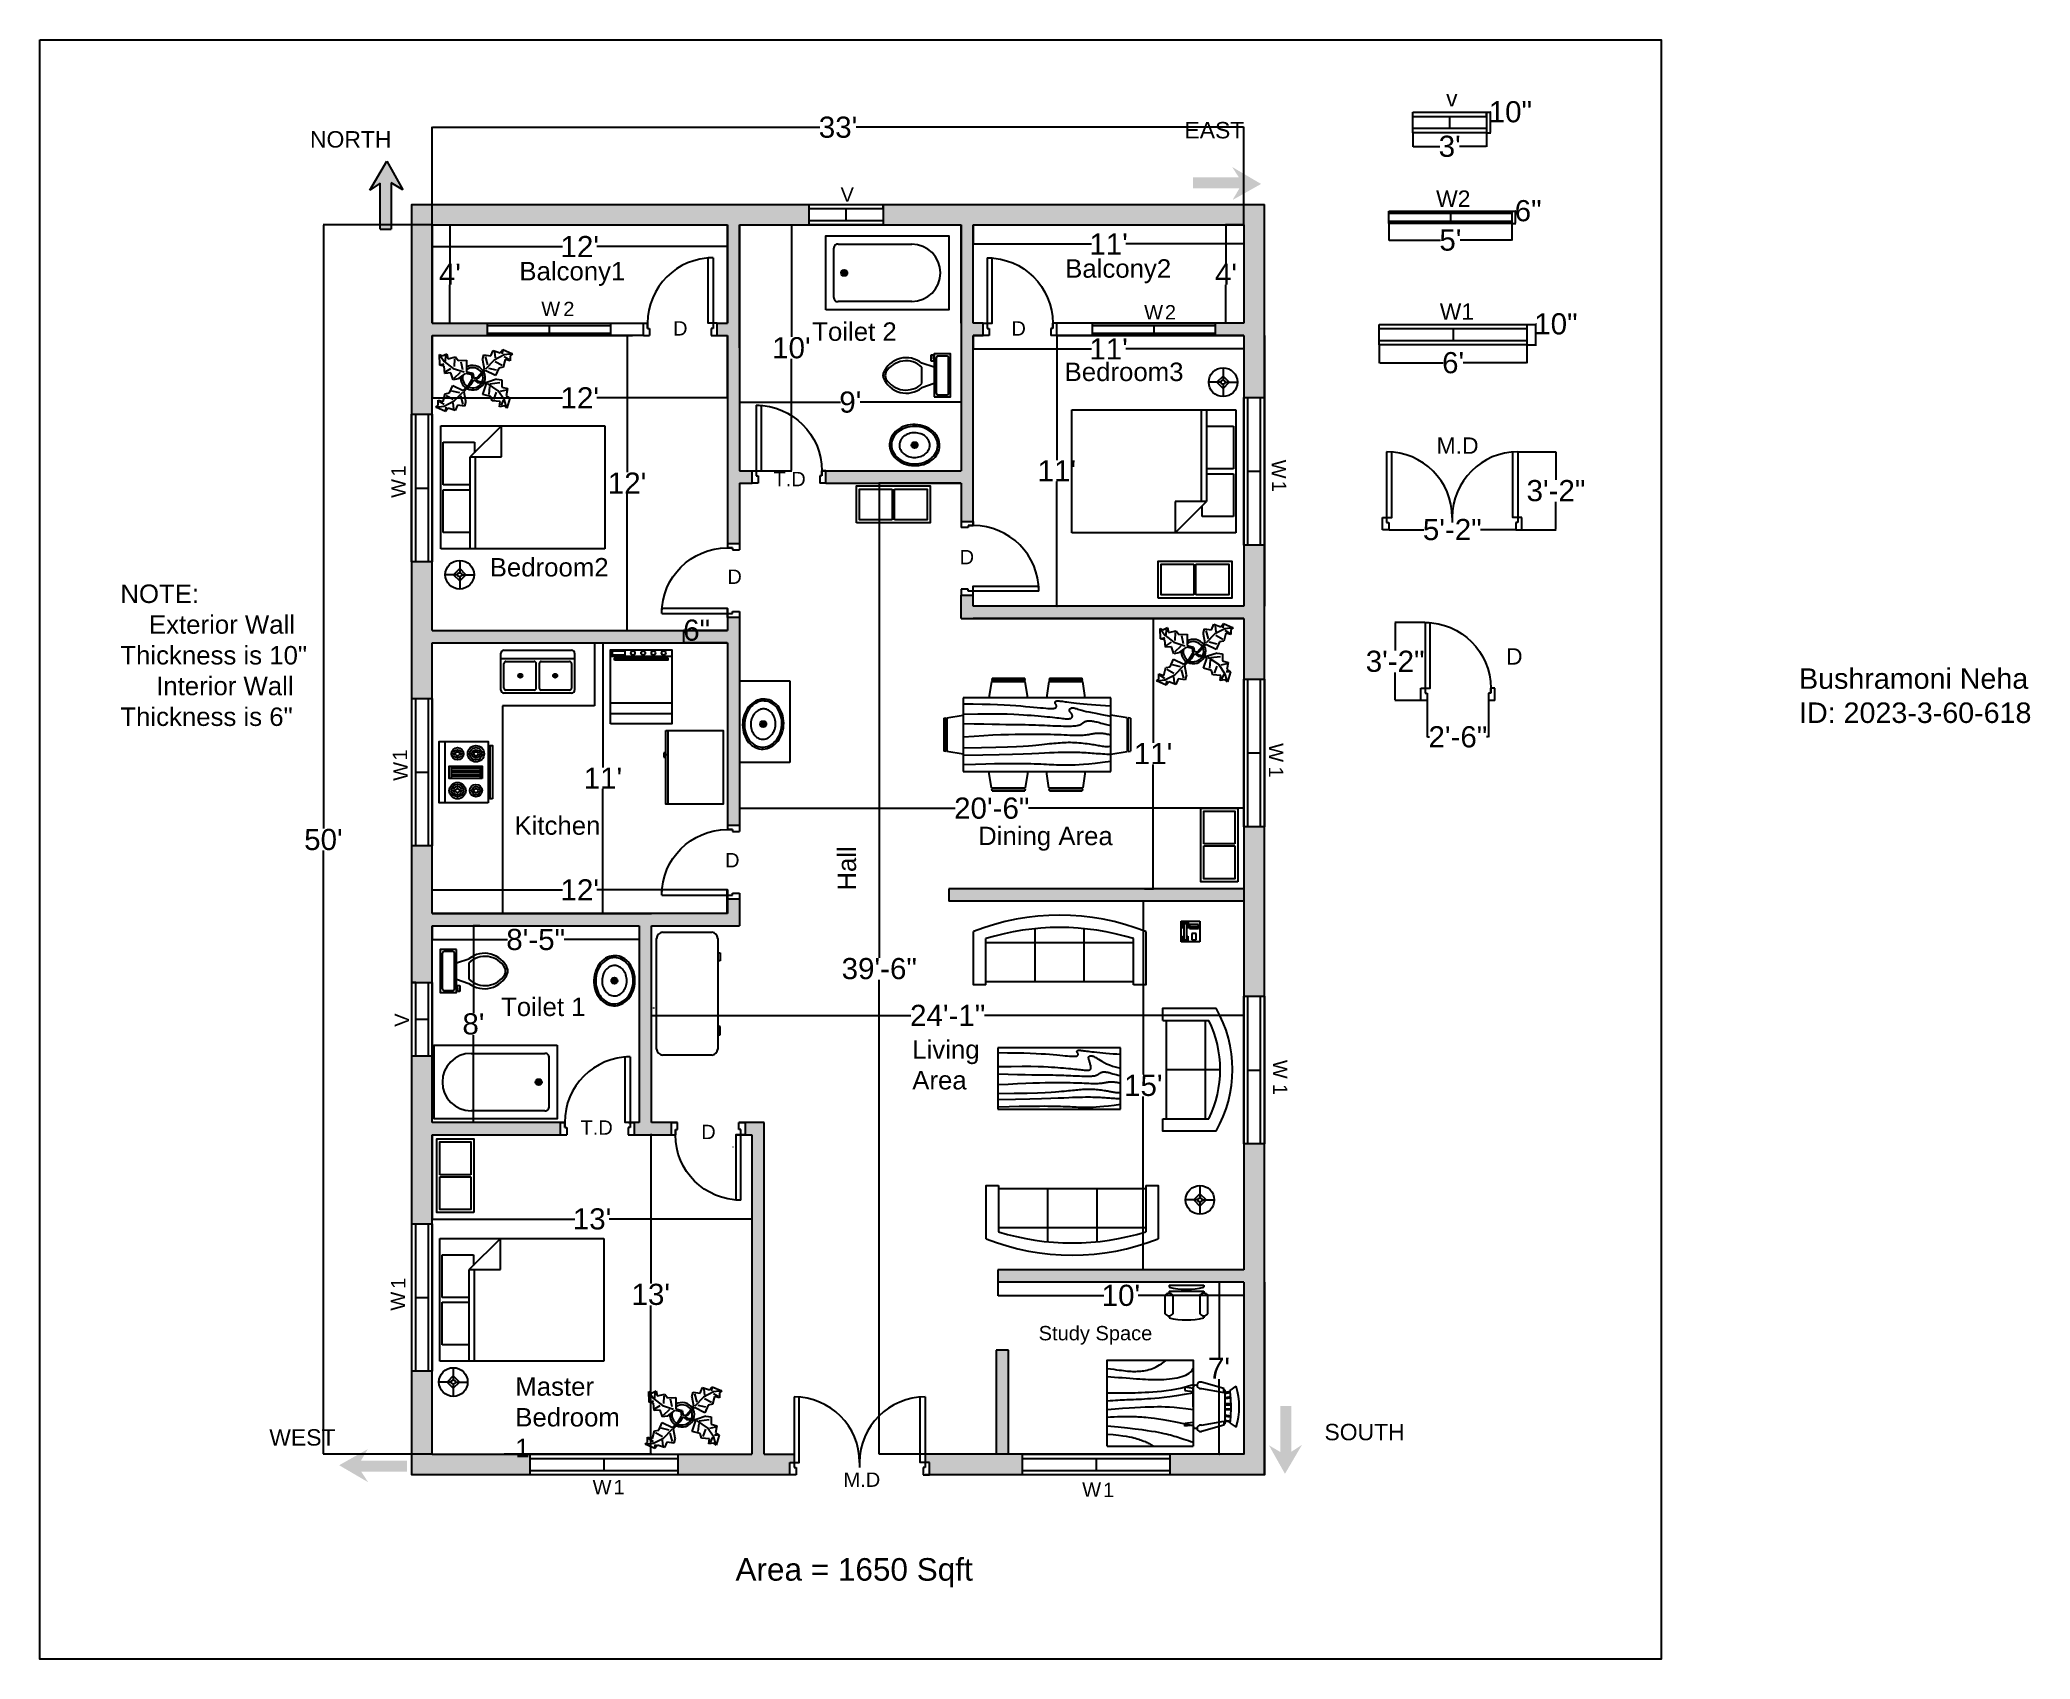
# Model space of a CAD drawing. Header units: inches. Extents: x 902 to 1873, y 899 to 1689.
import ezdxf

# ---------------------------------------------------------------- set-up
doc = ezdxf.new("R2010")
doc.units = ezdxf.units.IN
doc.header["$MEASUREMENT"] = 0
for name, color, linetype in [('dim', 121, 'Continuous'), ('Door', 20, 'Continuous'), ('hatchs', 252, 'Continuous'), ('text', 20, 'Continuous'), ('window', 170, 'Continuous')]:
    doc.layers.add(name, color=color, linetype=linetype)
doc.styles.get("Standard").update_dxf_attribs({"font": 'arial.ttf'})
doc.dimstyles.get("Standard").update_dxf_attribs({"dimtxt": 10.320312, "dimasz": 0.18, "dimexe": 0.18, "dimexo": 0.0625, "dimgap": 0.09, "dimtad": 0, "dimtih": 1, "dimtoh": 1, "dimdec": 4, "dimzin": 0, "dimdsep": 46, "dimlunit": 4, "dimtxsty": 'Standard', "dimcen": 0.09, "dimclre": 3, "dimclrt": 6, "dimadec": 0, "dimazin": 0, "dimtfac": 1, "dimtdec": 4, "dimtofl": 0, "dimtmove": 0, "dimatfit": 3, "dimfxl": 1, "dimtolj": 1, "dimtzin": 0, "dimarcsym": 0})
pattern_1 = [(270, (0, 0), (0.275, -4e-17), [0.2, -0.075]), (0, (0, 0), (6e-17, 0.275), [0.2, -0.075])]

msp = doc.modelspace()

# ---------------------------------------------------------------- texts
at = {"layer": 'text', "attachment_point": 1}
for s, width, heights, insert, char_height in [('v', 5.0899398, [0], (1587.9784, 1664.4258), 8), ('NORTH', 19.9737624, [0], (1033.705, 1644.39852), 8), (' EAST', 15.6420784, [0], (1460.33174, 1648.86938), 8), ('V', 54.8338091, [0], (1292.56209, 1616.96112), 7), ('W2', 6.8772465, [0], (1583.08621, 1615.43635), 8), ('Balcony1', 36.7418259, [0], (1135.83829, 1580.57057), 9), ('Balcony2', 10.0578722, [0], (1402.1325, 1581.86254), 9), ('W', 235.8140628, [0], (1146.53788, 1561.19566), 7), ('2', 17.2986337, [0], (1157.28421, 1561.10723), 7), ('W', 235.8140628, [0], (1440.6583, 1559.51179), 7), ('2', 17.2986337, [0], (1450.76659, 1559.47829), 7), ('W1', 13.3228702, [0], (1584.88002, 1560.37779), 8), ('D', 117.0349162, [0], (1210.82759, 1551.64215), 7), ('D', 117.0349162, [0], (1375.89479, 1551.60465), 7), ('M.D', 10.4728697, [0], (1583.3352, 1494.91153), 8), ('T.D ', 62.8906667, [0], (1259.80862, 1478.08987), 7), ('D', 117.0349162, [0], (1350.64078, 1439.99355), 7), ('D', 117.0349162, [0], (1237.31325, 1430.42778), 7), ('NOTE:^I\\P    Exterior Wall       Thickness is 10" \\P     Interior Wall Thickness is 6"', 129.7364722, [0], (941.17674, 1423.11148), 9), ('D', 15.7348264, [0], (1617.20617, 1392.02607), 8), ('Bushramoni Neha \\PID: 2023-3-60-618', 222.8998229, [0], (1760.16897, 1382.22018), 10), ('D', 117.0349162, [0], (1236.19928, 1292.07687), 7), ('Living Area', 30.230524, [0], (1327.52903, 1200.69001), 9), ('T.D ', 62.8906667, [0], (1165.66509, 1161.57719), 7), ('D', 117.0349162, [0], (1224.58428, 1159.44988), 7), ('Study Space ', 63.0618442, [0], (1389.19112, 1061.2426), 7), ('Master Bedroom 1', 60.4118, [0], (1133.85395, 1036.21272), 9), ('  WEST', 30.3113983, [0], (1013.85686, 1010.85624), 8), ('SOUTH', 2.2087004, [0.2], (1528.62497, 1013.46253), 8), ('W', 235.8140628, [0], (1171.58921, 986.08777), 7), ('1', 26.2458068, [0], (1181.7882, 986.08549), 7), ('M.D', 51.4708186, [0], (1293.97459, 989.73279), 7), ('W', 235.8140628, [0], (1410.432, 984.89559), 7), ('1', 26.2458068, [0], (1420.59419, 984.74038), 7), ('Area = 1650 Sqft ', 227.1826607, [0], (1241.28884, 947.94447), 11)]:
    msp.add_mtext_dynamic_manual_height_columns(s, width=width, gutter_width=1, heights=heights, dxfattribs=dict(at, insert=insert, char_height=char_height))
at = {"layer": 'text', "char_height": 9, "attachment_point": 1}
for s, insert, width in [('Toilet 2', (1278.73459, 1551.05706), 44.7264012), ('Toilet 1', (1126.90674, 1221.51392), 45.7598054)]:
    msp.add_mtext(s, dxfattribs=dict(at, insert=insert, width=width))
for s, insert in [('Bedroom3', (1401.85821, 1531.42958)), ('Bedroom2', (1121.38851, 1436.04972)), ('Kitchen', (1133.46086, 1309.9905)), ('Dining Area', (1359.66122, 1304.91236))]:
    msp.add_mtext(s, dxfattribs=dict(at, insert=insert))
at = {"layer": 'text', "char_height": 7, "attachment_point": 1}
for s, width, insert, rotation in [('1', 26.2458068, (1073.35415, 1475.77018), 90), ('W', 235.8140628, (1509.85898, 1484.05213), 270), ('W', 235.8140628, (1073.34662, 1465.39446), 90), ('1', 26.2458068, (1510.05368, 1473.79599), 270), ('1', 26.2458068, (1074.10253, 1337.25647), 90), ('W', 235.8140628, (1508.51903, 1345.71104), 270), ('W', 235.8140628, (1074.35469, 1327.3019), 90), ('1', 26.2458068, (1508.5344, 1334.30064), 270), ('V', 54.8338091, (1075.04992, 1207.26443), 90), ('W', 235.8140628, (1510.59254, 1191.14713), 270), ('1', 26.2458068, (1510.54946, 1179.37976), 270), ('W', 235.8140628, (1073.12998, 1068.71773), 90), ('1', 26.2458068, (1073.27896, 1079.39572), 90)]:
    msp.add_mtext_dynamic_manual_height_columns(s, width=width, gutter_width=1, heights=[0], dxfattribs=dict(at, insert=insert, rotation=rotation))
at = {"layer": 'text', "insert": (1291.10988, 1273.73094), "char_height": 9, "attachment_point": 1, "rotation": 90}
msp.add_mtext('Hall', dxfattribs=at)

# ---------------------------------------------------------------- blocks, each defined once
blk = doc.blocks.new('window 1')
at = {"layer": 'window'}
for p, q in [((-67.1, -17.98), (-7.1, -17.98)), ((-67.1, -23.98), (-67.1, -17.98)), ((-67.1, -18.98), (-7.1, -18.98)), ((-37.1, -18.98), (-37.1, -22.98)), ((-7.1, -17.98), (-7.1, -23.98)), ((-7.1, -22.98), (-67.1, -22.98)), ((-7.1, -23.98), (-67.1, -23.98))]:
    blk.add_line(p, q, dxfattribs=at)
blk = doc.blocks.new('Door 2')
at = {"layer": 'Door'}
for p, q in [((112.49, -44.53), (112.49, -38.53)), ((112.49, -38.53), (114.49, -38.53)), ((114.49, -38.53), (114.49, -41.03)), ((146.49, -38.53), (146.49, -41.03)), ((146.49, -38.53), (146.49, -41.03)), ((180.49, -38.53), (178.49, -38.53)), ((178.49, -38.53), (178.49, -41.03)), ((180.49, -44.53), (180.49, -38.53)), ((115.49, -44.53), (112.49, -44.53)), ((115.49, -44.53), (112.49, -44.53)), ((114.49, -41.03), (115.49, -41.03)), ((115.49, -41.03), (115.49, -44.53)), ((178.49, -41.03), (177.49, -41.03)), ((177.49, -41.03), (177.49, -44.53)), ((177.49, -44.53), (180.49, -44.53)), ((177.49, -44.53), (180.49, -44.53))]:
    blk.add_line(p, q, dxfattribs=at)
for points in [[(114.49, -6.53), (114.49, -38.53), (116.99, -38.53), (116.99, -6.62)], [(178.49, -6.53), (178.49, -38.53), (175.99, -38.53), (175.99, -6.62)]]:
    blk.add_lwpolyline(points, dxfattribs=at)
for centre, start, end in [((114.49, -38.53), 0, 90), ((178.49, -38.53), 90, 180)]:
    blk.add_arc(centre, 32, start, end, dxfattribs=at)
blk = doc.blocks.new('windoe')
at = {"layer": 'window'}
for p, q in [((306.82, -71.4), (378.82, -71.4)), ((306.82, -81.4), (306.82, -71.4)), ((306.82, -73.4), (378.82, -73.4)), ((342.82, -73.4), (342.82, -79.4)), ((378.82, -71.4), (378.82, -81.4)), ((378.82, -79.4), (306.82, -79.4)), ((378.82, -81.4), (306.82, -81.4))]:
    blk.add_line(p, q, dxfattribs=at)
blk = doc.blocks.new('Plant - Rubber or Philodendron')
at = {"linetype": 'Continuous'}
for p, q in [((-16.2005, 11.4774), (-13.9899, 8.1064)), ((-16.2005, 11.4774), (-14.8639, 10.7964)), ((-16.0159, 6.3329), (-16.2005, 11.4774)), ((-14.8639, 10.7964), (-12.6195, 11.8975)), ((-13.3174, 8.325), (-13.0735, 11.0065)), ((-12.6195, 11.8975), (-12.1909, 9.4345)), ((-12.1909, 9.4345), (-8.3829, 10.3)), ((-8.3829, 10.3), (-7.0549, 8.501)), ((4.6914, 8.8812), (5.3859, 11.2828)), ((5.3859, 11.2828), (8.8871, 10.7908)), ((5.9878, 10.4842), (7.1971, 6.3869)), ((8.8871, 10.7908), (9.9809, 13.4933)), ((9.9809, 13.4933), (13.3837, 12.301)), ((15.3859, 11.3055), (10.3916, 8.7942)), ((10.5828, 12.6946), (10.8893, 9.7953)), ((13.3837, 12.301), (14.68, 13.9039)), ((14.5816, 13.2037), (14.3848, 11.8033)), ((14.68, 13.9039), (19.3848, 11.8146)), ((15.2875, 10.6053), (17.5907, 9.2105)), ((19.3848, 11.8146), (15.3859, 11.3055)), ((19.3848, 11.8146), (18.1868, 10.9119)), ((18.1868, 10.9119), (18.1925, 8.4119)), ((-14.0069, 5.8704), (-16.0159, 6.3329)), ((-15.3434, 6.5514), (-13.9984, 6.9884)), ((-13.5868, 2.2894), (-14.0069, 5.8704)), ((-13.9899, 8.1064), (-9.5434, 4.7185)), ((-10.6784, 2.491), (-13.5868, 2.2894)), ((-13.1329, 3.1804), (-10.6614, 4.727)), ((-9.5858, -0.8715), (-10.6784, 2.491)), ((-9.5434, 4.7185), (-4.1917, 2.9888)), ((-9.1318, 0.0195), (-5.9793, 2.9025)), ((-8.8369, 9.409), (-9.0894, 5.6095)), ((-7.1228, -0.443), (-3.5248, 2.2131)), ((-7.0549, 8.501), (-3.0284, 8.6941)), ((-4.8529, 4.012), (-5.7184, 7.82)), ((-3.5248, 2.2131), (-3.3011, 2.4355)), ((-3.3011, 2.4355), (-0.5306, 1.7947)), ((-3.0284, 8.6941), (-3.0709, 3.1041)), ((-3.0709, 3.1041), (0.0797, 2.3163)), ((-0.5306, 1.7947), (-0.2255, -0.5527)), ((-0.5306, 1.7947), (-0.5306, 1.7947)), ((0.0797, 2.3163), (0.4866, -0.031)), ((0.4866, -0.031), (2.1141, 0.2298)), ((2.1141, 0.2298), (5.4346, 3.9146)), ((6.1032, 3.6844), (2.8262, -0.031)), ((4.6914, 8.8812), (5.5014, 4.4831)), ((5.4346, 3.9146), (5.5014, 4.4831)), ((11.1089, 1.1958), (6.1032, 3.6844)), ((10.3916, 8.7942), (6.2847, 4.4028)), ((7.7005, 4.8881), (11.5025, 3.9967)), ((14.2977, 6.1031), (10.9934, 7.9956)), ((12.7005, 4.8994), (11.1089, 1.1958)), ((14.8995, 5.3044), (12.7005, 4.8994)), ((15.7909, 9.1065), (14.8995, 5.3044)), ((18.1925, 8.4119), (15.7909, 9.1065)), ((-14.4141, -11.4699), (-13.5228, -7.6679)), ((-13.5228, -7.6679), (-11.3237, -7.2629)), ((-12.921, -8.4665), (-9.6166, -10.359)), ((-11.3237, -7.2629), (-9.7321, -3.5593)), ((-6.3237, -7.2516), (-10.1257, -6.3602)), ((-9.7321, -3.5593), (-4.7264, -6.0479)), ((-7.1228, -0.443), (-9.5858, -0.8715)), ((-9.0148, -11.1577), (-4.9047, -6.8122)), ((-4.611, -12.8477), (-5.8203, -8.7504)), ((-2.019, -3.6148), (-4.7264, -6.0479)), ((-4.1246, -6.8466), (-4.0579, -6.2781)), ((-3.3146, -11.2447), (-4.1246, -6.8466)), ((-4.0579, -6.2781), (-0.9375, -3.1608)), ((-2.019, -3.6148), (-0.2255, -0.5527)), ((-0.9375, -3.1608), (0.5883, -0.8135)), ((0.5883, -0.8135), (2.2447, -2.0916)), ((2.8262, -0.031), (1.3003, -0.5527)), ((1.3003, -0.5527), (2.4193, -1.4655)), ((2.2447, -2.0916), (6.7108, -2.6626)), ((2.4193, -1.4655), (6.895, -2.1175)), ((4.943, -7.9659), (6.7108, -2.6626)), ((8.8321, -9.0266), (4.943, -7.9659)), ((11.6605, -0.5413), (6.895, -2.1175)), ((12.3677, -6.1981), (7.219, -2.6772)), ((8.125, -4.0768), (7.7715, -7.9659)), ((8.3544, -2.7453), (13.1973, -2.1704)), ((9.5392, -11.1479), (8.8321, -9.0266)), ((10.2463, -10.4408), (11.6605, -6.9053)), ((11.6605, -0.5413), (14.1354, -0.8948)), ((15.5496, -10.7943), (12.3677, -6.1981)), ((16.2567, -5.8446), (13.4283, -6.5517)), ((14.1354, -0.8948), (14.1354, -4.4304)), ((14.1354, -4.4304), (16.9638, -5.1375)), ((16.9638, -5.1375), (16.2567, -8.673)), ((16.2567, -8.673), (18.0245, -9.7337)), ((-18.008, -14.1781), (-16.8101, -13.2754)), ((-18.008, -14.1781), (-14.0091, -13.669)), ((-13.3032, -16.2674), (-18.008, -14.1781)), ((-16.8157, -10.7754), (-14.4141, -11.4699)), ((-16.8101, -13.2754), (-16.8157, -10.7754)), ((-13.9107, -12.9688), (-16.2139, -11.574)), ((-14.0091, -13.669), (-9.0148, -11.1577)), ((-12.0069, -14.6645), (-13.3032, -16.2674)), ((-13.2048, -15.5672), (-13.008, -14.1668)), ((-8.6042, -15.8568), (-12.0069, -14.6645)), ((-9.206, -15.0581), (-9.5126, -12.1588)), ((-7.5103, -13.1543), (-8.6042, -15.8568)), ((-4.0092, -13.6463), (-7.5103, -13.1543)), ((-3.3146, -11.2447), (-4.0092, -13.6463)), ((13.4283, -11.5015), (9.5392, -11.1479)), ((13.0748, -13.9763), (13.4283, -11.5015)), ((15.5496, -13.6228), (13.0748, -13.9763)), ((14.8425, -10.7943), (13.7819, -13.2692)), ((16.6103, -14.6834), (15.5496, -10.7943)), ((16.6103, -14.6834), (15.5496, -13.6228)), ((17.3174, -9.7337), (15.9032, -9.7337)), ((18.0245, -9.7337), (16.6103, -14.6834))]:
    blk.add_line(p, q, dxfattribs=at)
for centre, radius, start, end in [((0.0308, 0.1664), 6, 178.6147, 235.1169), ((0.0308, 0.1664), 5, 168.1647, 238.6725), ((0, 0), 6.1275, 34.37569, 120.1028), ((-0.0601, -0.2075), 5.2461, 33.82192, 124.9414), ((-0.2664, 0.1682), 5.2775, 338.4094, 20.03007), ((-0.098, 0.1364), 6.1288, 341.2017, 26.09184), ((-0.0234, 0.3825), 6.1492, 242.5812, 331.2714), ((-0.1102, 0.4886), 5.2883, 247.3711, 327.472)]:
    blk.add_arc(centre, radius, start, end, dxfattribs=at)
blk = doc.blocks.new('Sofa - Roundback Loveseat 5 ft.')
at = {"linetype": 'Continuous'}
for p, q in [((0, -32.44198), (0, -5.99998)), ((-24, -33.99998), (-24, -11.46958)), ((-23.9998, -13.38178), (23.99986, -13.38178)), ((24.00004, -33.99998), (24.00004, -11.46958)), ((-24, -32.44198), (24.00004, -32.44198))]:
    blk.add_line(p, q, dxfattribs=at)
for points in [[(-24, -33.99998), (-30, -33.99998), (-30, -7.99998)], [(30.00004, -7.99998), (30.00004, -33.99998), (24.00004, -33.99998)]]:
    blk.add_lwpolyline(points, dxfattribs=at)
for centre, radius, start, end in [((0, -60.24998), 60.24998, 60.13715, 119.8628), ((0, -61.38438), 55.38444, 64.32083, 115.6792)]:
    blk.add_arc(centre, radius, start, end, dxfattribs=at)
blk = doc.blocks.new('Sofa - Roundback 7 ft.')
at = {"linetype": 'Continuous'}
for p, q in [((-12.00002, -32.4421), (-12.00003, -6.5971)), ((11.99997, -32.4421), (11.99998, -6.5971)), ((-36.000027, -34), (-36.000027, -11.4696)), ((-35.999844, -13.3819), (35.9998, -13.3819)), ((35.99998, -34), (35.99998, -11.4696)), ((-36.000027, -32.4421), (35.99998, -32.4421))]:
    blk.add_line(p, q, dxfattribs=at)
for points in [[(-36.000027, -34), (-42.000027, -34), (-42.000027, -8)], [(41.99998, -8), (41.99998, -34), (35.99998, -34)]]:
    blk.add_lwpolyline(points, dxfattribs=at)
for centre, radius, start, end in [((0, -114.25), 114.25, 68.43141, 111.5686), ((-0.00001, -127.1968), 121.1968, 72.72033, 107.2797)]:
    blk.add_arc(centre, radius, start, end, dxfattribs=at)
blk = doc.blocks.new('Table - Rectangular Woodgrain 60 x 30 in.')
at = {"linetype": 'Continuous'}
for p, q in [((0, 0), (0, -30)), ((60, 0), (0, 0)), ((60, -30), (60, 0)), ((0, -30), (60, -30))]:
    blk.add_line(p, q, dxfattribs=at)
for points in [[(0, -2.4), (4.8155, -2.418), (9.0302, -2.4688), (12.709, -2.5477), (15.9167, -2.65), (18.7181, -2.7711), (21.1781, -2.9063), (23.3616, -3.0508), (25.3333, -3.2), (27.1477, -3.3495), (28.8172, -3.4958), (30.3437, -3.636), (31.7291, -3.7667), (32.9756, -3.8849), (34.0849, -3.9875), (35.059, -4.0714), (35.9, -4.1334), (36.6114, -4.1711), (37.2041, -4.1854), (37.6906, -4.1779), (38.0833, -4.15), (38.3948, -4.1034), (38.6375, -4.0396), (38.8239, -3.9602), (38.9666, -3.8667), (39.0764, -3.7608), (39.1573, -3.6448), (39.2116, -3.521), (39.2416, -3.3917), (39.2498, -3.2593), (39.2385, -3.1261), (39.21, -2.9944), (39.1666, -2.8667), (39.111, -2.7447), (39.0468, -2.6281), (38.978, -2.5163), (38.9083, -2.4083), (38.8418, -2.3035), (38.7823, -2.201), (38.7337, -2.1001), (38.7, -2), (38.6844, -1.9003), (38.6875, -1.8021), (38.7094, -1.707), (38.75, -1.6167), (38.8094, -1.5326), (38.8875, -1.4563), (38.9844, -1.3893), (39.1, -1.3333), (39.2351, -1.2896), (39.3937, -1.2583), (39.5804, -1.2396), (39.8, -1.2333), (40.057, -1.2396), (40.3562, -1.2583), (40.7023, -1.2896), (41.1, -1.3333), (41.5547, -1.3895), (42.0755, -1.4573), (42.6721, -1.5361), (43.3542, -1.625), (44.1316, -1.7233), (45.014, -1.8302), (46.0114, -1.9449), (47.1333, -2.0667), (48.3862, -2.1947), (49.7625, -2.3281), (51.2513, -2.4663), (52.8416, -2.6083), (54.5226, -2.7535), (56.2833, -2.9011), (58.1127, -3.0501), (60, -3.2)], [(0, -9.2), (6.5759, -9.0858), (11.9385, -9.0365), (16.2527, -9.0418), (19.6833, -9.0917), (22.3952, -9.1759), (24.5531, -9.2844), (26.322, -9.4069), (27.8666, -9.5333), (29.3241, -9.6553), (30.7203, -9.7719), (32.0532, -9.8837), (33.3208, -9.9917), (34.5213, -10.0965), (35.6526, -10.199), (36.7128, -10.2999), (37.7, -10.4), (38.6129, -10.4996), (39.4531, -10.5969), (40.223, -10.6895), (40.925, -10.775), (41.5613, -10.8512), (42.1344, -10.9156), (42.6465, -10.966), (43.1, -11), (43.4976, -11.0158), (43.8437, -11.0136), (44.143, -10.9942), (44.4, -10.9583), (44.6195, -10.9069), (44.8062, -10.8406), (44.9648, -10.7603), (45.1, -10.6667), (45.2155, -10.5598), (45.3114, -10.4365), (45.3871, -10.2929), (45.4416, -10.125), (45.4743, -9.929), (45.4844, -9.7011), (45.4709, -9.4371), (45.4333, -9.1333), (45.3716, -8.7883), (45.2896, -8.4104), (45.1919, -8.0107), (45.0833, -7.6), (44.9685, -7.1893), (44.8521, -6.7896), (44.7388, -6.4117), (44.6333, -6.0667), (44.54, -5.7628), (44.4614, -5.4979), (44.4001, -5.2675), (44.3583, -5.0667), (44.3384, -4.8909), (44.3427, -4.7354), (44.3736, -4.5956), (44.4333, -4.4667), (44.5236, -4.3453), (44.6427, -4.2333), (44.7884, -4.1339), (44.9583, -4.05), (45.1501, -3.9849), (45.3614, -3.9417), (45.59, -3.9234), (45.8333, -3.9333), (46.0915, -3.9749), (46.3734, -4.0531), (46.6906, -4.1736), (47.0542, -4.3417), (47.4756, -4.5629), (47.9661, -4.8427), (48.5372, -5.1866), (49.2, -5.6), (49.9676, -6.0844), (50.8594, -6.625), (51.8965, -7.2031), (53.1, -7.8), (54.491, -8.3969), (56.0906, -8.975), (57.9199, -9.5156), (60, -10)], [(0, -12.8), (5.1847, -12.9322), (9.6213, -13.0323), (13.3963, -13.1059), (16.5958, -13.1583), (19.3063, -13.1952), (21.614, -13.2219), (23.6054, -13.2439), (25.3666, -13.2667), (26.9728, -13.2947), (28.4531, -13.3281), (29.8256, -13.3663), (31.1083, -13.4083), (32.3191, -13.4535), (33.476, -13.501), (34.597, -13.5501), (35.7, -13.6), (36.7984, -13.6497), (37.8875, -13.6979), (38.9578, -13.743), (40, -13.7833), (41.0047, -13.8174), (41.9625, -13.8438), (42.864, -13.8607), (43.7, -13.8667), (44.4631, -13.8604), (45.1552, -13.8417), (45.7801, -13.8104), (46.3416, -13.7667), (46.8439, -13.7104), (47.2906, -13.6417), (47.6858, -13.5604), (48.0333, -13.4667), (48.3375, -13.3608), (48.6042, -13.2448), (48.8396, -13.121), (49.05, -12.9917), (49.2417, -12.8593), (49.4208, -12.7261), (49.5937, -12.5944), (49.7667, -12.4667), (49.9452, -12.3451), (50.1323, -12.2313), (50.3303, -12.1268), (50.5416, -12.0333), (50.7686, -11.9524), (51.0135, -11.8854), (51.2788, -11.8341), (51.5666, -11.8), (51.8785, -11.7843), (52.2116, -11.7865), (52.562, -11.8059), (52.926, -11.8417), (53.2998, -11.8931), (53.6795, -11.9594), (54.0614, -12.0397), (54.4416, -12.1333), (54.8223, -12.2401), (55.2293, -12.3625), (55.6942, -12.5037), (56.2489, -12.6667), (56.9251, -12.8547), (57.7545, -13.0708), (58.7689, -13.3182), (60, -13.6)], [(0, -18), (5.124, -17.7273), (9.6609, -17.5057), (13.6705, -17.3303), (17.2125, -17.1958), (20.3467, -17.0973), (23.1328, -17.0297), (25.6307, -16.9878), (27.9, -16.9667), (29.9928, -16.9617), (31.9302, -16.9703), (33.7254, -16.9907), (35.3917, -17.0208), (36.9423, -17.0588), (38.3906, -17.1026), (39.7499, -17.1503), (41.0333, -17.2), (42.2519, -17.2496), (43.4073, -17.2969), (44.4986, -17.3395), (45.525, -17.375), (46.4858, -17.4012), (47.3802, -17.4156), (48.2074, -17.416), (48.9667, -17.4), (49.6583, -17.3662), (50.2872, -17.3167), (50.8595, -17.2547), (51.3812, -17.1833), (51.8584, -17.1057), (52.2971, -17.025), (52.7034, -16.9443), (53.0833, -16.8667), (53.443, -16.7951), (53.789, -16.7313), (54.128, -16.6768), (54.4666, -16.6334), (54.8115, -16.6024), (55.1693, -16.5854), (55.5465, -16.5841), (55.95, -16.6), (56.3828, -16.6337), (56.8346, -16.6823), (57.2915, -16.7418), (57.7396, -16.8084), (58.165, -16.878), (58.5539, -16.9469), (58.8924, -17.0111), (59.1666, -17.0667), (59.3679, -17.1107), (59.5078, -17.1438), (59.6032, -17.1675), (59.6708, -17.1833), (59.7275, -17.193), (59.7901, -17.1979), (59.8753, -17.1998), (60, -17.2)], [(0, -22.4), (8.0098, -22.2501), (14.4094, -22.1011), (19.4168, -21.9535), (23.25, -21.8083), (26.1269, -21.6663), (28.2656, -21.5281), (29.884, -21.3947), (31.2, -21.2667), (32.3967, -21.1448), (33.5172, -21.0292), (34.5697, -20.9198), (35.5625, -20.8167), (36.5037, -20.7198), (37.4015, -20.6292), (38.2642, -20.5448), (39.1, -20.4667), (39.9164, -20.3951), (40.7187, -20.3313), (41.5117, -20.2768), (42.3, -20.2333), (43.0883, -20.2024), (43.8812, -20.1854), (44.6836, -20.1841), (45.5, -20.2), (46.3328, -20.234), (47.1747, -20.2844), (48.0163, -20.3488), (48.8479, -20.425), (49.66, -20.5106), (50.4429, -20.6031), (51.1872, -20.7004), (51.8833, -20.8), (52.5246, -20.8999), (53.1166, -20.9995), (53.6681, -21.0983), (54.1875, -21.1958), (54.6834, -21.2919), (55.1646, -21.3859), (55.6394, -21.4777), (56.1167, -21.5667), (56.6028, -21.6515), (57.0961, -21.7266), (57.5929, -21.7852), (58.0896, -21.8208), (58.5823, -21.8268), (59.0674, -21.7964), (59.5412, -21.723), (60, -21.6)], [(0, -25.2), (8.6355, -25.0504), (15.7026, -24.9031), (21.4049, -24.7606), (25.9458, -24.625), (29.529, -24.4988), (32.3578, -24.3844), (34.6359, -24.284), (36.5667, -24.2), (38.3213, -24.1341), (39.9417, -24.0854), (41.437, -24.0523), (42.8167, -24.0333), (44.0901, -24.0268), (45.2667, -24.0313), (46.3557, -24.0451), (47.3667, -24.0667), (48.309, -24.0947), (49.1928, -24.1287), (50.0284, -24.168), (50.826, -24.2125), (51.5959, -24.2617), (52.3483, -24.3151), (53.0935, -24.3725), (53.8417, -24.4334), (54.6009, -24.497), (55.3699, -24.561), (56.1454, -24.6226), (56.9239, -24.6792), (57.7021, -24.7279), (58.4764, -24.7662), (59.2435, -24.7911), (60, -24.8)], [(0, -28.8), (5.6867, -28.6681), (10.45, -28.5698), (14.407, -28.5012), (17.675, -28.4584), (20.3711, -28.4374), (22.6125, -28.4344), (24.5164, -28.4455), (26.2, -28.4667), (27.762, -28.4947), (29.2276, -28.5281), (30.6033, -28.5663), (31.8958, -28.6084), (33.1118, -28.6535), (34.2578, -28.7011), (35.3405, -28.7501), (36.3666, -28.8), (37.3443, -28.8497), (38.288, -28.8974), (39.2137, -28.9412), (40.1375, -28.9792), (41.0753, -29.0093), (42.0432, -29.0297), (43.0572, -29.0384), (44.1333, -29.0333), (45.2936, -29.0114), (46.5843, -28.9641), (48.0579, -28.8816), (49.7666, -28.7542), (51.7629, -28.5721), (54.0989, -28.3255), (56.8272, -28.0048), (60, -27.6)]]:
    blk.add_lwpolyline(points, dxfattribs=at)
blk = doc.blocks.new('Dining Set - 36 x 72 in.')
at = {"linetype": 'Continuous'}
for p, q in [((-22.2343, 26.00059), (-23.4847, 17.99762)), ((-22.2304, 26), (-5.7608, 26)), ((-22, 27.5), (-22.1562, 26.50042)), ((-5.8416, 26.5), (-22.1534, 26.5)), ((-22, 27.5), (-6, 27.5)), ((-5.8437, 26.49966), (-6, 27.5)), ((-4.5152, 17.99762), (-5.7655, 25.99926)), ((5.7657, 26.00059), (4.5153, 17.99762)), ((5.7696, 26), (22.2392, 26)), ((6, 27.5), (5.8438, 26.50042)), ((22.1584, 26.5), (5.8466, 26.5)), ((6, 27.5), (22, 27.5)), ((22.1563, 26.49966), (22, 27.5)), ((23.4848, 17.99762), (22.2345, 25.99926)), ((36, 18), (-36, 18)), ((-36, 18), (-36, -18)), ((36, -18), (36, 18)), ((-45.5, 8), (-44.5004, 8.15617)), ((-45.5, 8), (-45.5, -8)), ((-44.5, -8.15843), (-44.5, 8.15338)), ((-44.0006, 8.23428), (-35.9976, 9.48474)), ((-44, 8.23041), (-44, -8.23915)), ((44.0006, 8.23428), (35.9976, 9.48474)), ((44, 8.23041), (44, -8.23915)), ((44.5, -8.15843), (44.5, 8.15338)), ((45.5, 8), (44.5005, 8.15617)), ((45.5, 8), (45.5, -8)), ((-44.4997, -8.15631), (-45.5, -8)), ((-35.9976, -9.48476), (-43.9993, -8.2345)), ((35.9976, -9.48476), (43.9993, -8.2345)), ((44.4997, -8.15631), (45.5, -8)), ((-36, -18), (36, -18)), ((-22.2343, -26.0006), (-23.4847, -17.99762)), ((-4.5152, -17.99762), (-5.7655, -25.99928)), ((5.7657, -26.0006), (4.5153, -17.99762)), ((23.4848, -17.99762), (22.2345, -25.99928)), ((-22.2304, -26), (-5.7608, -26)), ((-22, -27.5), (-22.1562, -26.50044)), ((-5.8416, -26.5), (-22.1534, -26.5)), ((-22, -27.5), (-6, -27.5)), ((-5.8437, -26.49967), (-6, -27.5)), ((5.7696, -26), (22.2392, -26)), ((6, -27.5), (5.8438, -26.50044)), ((22.1584, -26.5), (5.8466, -26.5)), ((6, -27.5), (22, -27.5)), ((22.1563, -26.49967), (22, -27.5))]:
    blk.add_line(p, q, dxfattribs=at)
for points in [[(-36, 15), (-31.1772, 14.97754), (-26.8079, 14.91406), (-22.8538, 14.81543), (-19.276, 14.6875), (-16.0362, 14.53613), (-13.0957, 14.36718), (-10.4159, 14.18652), (-7.9583, 14), (-5.6904, 13.81315), (-3.6035, 13.63021), (-1.6954, 13.45508), (0.0365, 13.29166), (1.5945, 13.14388), (2.9811, 13.01562), (4.1988, 12.9108), (5.25, 12.83333), (6.1393, 12.78613), (6.8802, 12.76823), (7.4883, 12.77767), (7.9792, 12.8125), (8.3685, 12.87077), (8.6719, 12.95052), (8.9049, 13.0498), (9.0833, 13.16666), (9.2205, 13.29899), (9.3216, 13.44401), (9.3895, 13.59879), (9.4271, 13.76041), (9.4373, 13.92594), (9.4232, 14.09245), (9.3875, 14.257), (9.3333, 14.41666), (9.2638, 14.56917), (9.1836, 14.71484), (9.0975, 14.85465), (9.0104, 14.98958), (8.9272, 15.1206), (8.8529, 15.2487), (8.7922, 15.37483), (8.75, 15.5), (8.7305, 15.62467), (8.7344, 15.74739), (8.7617, 15.86621), (8.8125, 15.97916), (8.8867, 16.08431), (8.9844, 16.17968), (9.1055, 16.26334), (9.25, 16.33333), (9.4189, 16.38802), (9.6172, 16.42708), (9.8506, 16.45052), (10.125, 16.45833), (10.4463, 16.45052), (10.8203, 16.42708), (11.2529, 16.38802), (11.75, 16.33333), (12.3184, 16.26318), (12.9694, 16.17838), (13.7151, 16.07991), (14.5677, 15.96875), (15.5395, 15.84586), (16.6426, 15.71224), (17.8893, 15.56884), (19.2917, 15.41666), (20.859, 15.25667), (22.5879, 15.08984), (24.4721, 14.91715), (26.5052, 14.73958), (28.6809, 14.5581), (30.9929, 14.3737), (33.4347, 14.18733), (36, 14)], [(-36, 10), (-28.9766, 10.14274), (-23.1725, 10.20442), (-18.4241, 10.19775), (-14.5677, 10.13541), (-11.4399, 10.03011), (-8.877, 9.89453), (-6.7154, 9.74137), (-4.7917, 9.58333), (-2.9698, 9.43082), (-1.2246, 9.28515), (0.4415, 9.14534), (2.026, 9.01041), (3.5266, 8.87939), (4.9408, 8.7513), (6.266, 8.62516), (7.5, 8.5), (8.6411, 8.37549), (9.6914, 8.2539), (10.6538, 8.13818), (11.5312, 8.03125), (12.3267, 7.93603), (13.043, 7.85547), (13.6831, 7.79248), (14.25, 7.75), (14.7471, 7.7303), (15.1797, 7.73307), (15.5537, 7.75732), (15.875, 7.80208), (16.1494, 7.86637), (16.3828, 7.94922), (16.5811, 8.04964), (16.75, 8.16666), (16.8944, 8.29915), (17.0143, 8.44531), (17.1089, 8.60319), (17.1771, 8.77083), (17.218, 8.94629), (17.2305, 9.1276), (17.2137, 9.31282), (17.1667, 9.5), (17.0895, 9.6875), (16.987, 9.875), (16.8649, 10.0625), (16.7292, 10.25), (16.5856, 10.4375), (16.4401, 10.625), (16.2985, 10.8125), (16.1667, 11), (16.05, 11.18733), (15.9518, 11.3737), (15.8752, 11.5581), (15.8229, 11.73958), (15.798, 11.91715), (15.8034, 12.08984), (15.842, 12.25667), (15.9167, 12.41666), (16.0295, 12.56836), (16.1784, 12.70833), (16.3605, 12.83268), (16.5729, 12.9375), (16.8127, 13.01888), (17.0768, 13.07291), (17.3625, 13.0957), (17.6667, 13.08333), (17.9894, 13.03312), (18.3418, 12.94726), (18.7382, 12.82918), (19.1927, 12.68229), (19.7195, 12.51001), (20.3327, 12.31575), (21.0465, 12.10294), (21.875, 11.875), (22.8357, 11.63354), (23.959, 11.37304), (25.2786, 11.08618), (26.8282, 10.76562), (28.6414, 10.40405), (30.752, 9.99414), (33.1936, 9.52856), (36, 9)], [(-36, 5.5), (-30.7157, 5.3348), (-26.069, 5.20963), (-21.9946, 5.11767), (-18.4271, 5.05208), (-15.3009, 5.00602), (-12.5508, 4.97265), (-10.1112, 4.94515), (-7.9167, 4.91666), (-5.909, 4.88167), (-4.0586, 4.83984), (-2.3429, 4.79215), (-0.7396, 4.73958), (0.7739, 4.6831), (2.22, 4.6237), (3.6213, 4.56233), (5, 4.5), (6.373, 4.43782), (7.7344, 4.3776), (9.0723, 4.32129), (10.375, 4.27083), (11.6309, 4.22819), (12.8281, 4.19531), (13.9551, 4.17415), (15, 4.16666), (15.954, 4.17448), (16.819, 4.19791), (17.6001, 4.23698), (18.3021, 4.29166), (18.9299, 4.36198), (19.4883, 4.44791), (19.9823, 4.54948), (20.4167, 4.66666), (20.7969, 4.79899), (21.1302, 4.94401), (21.4245, 5.09879), (21.6875, 5.26041), (21.9271, 5.42594), (22.1511, 5.59245), (22.3672, 5.757), (22.5834, 5.91666), (22.8065, 6.06868), (23.0404, 6.21093), (23.2879, 6.34147), (23.5521, 6.45833), (23.8358, 6.55957), (24.142, 6.64323), (24.4735, 6.70735), (24.8334, 6.75), (25.2235, 6.76969), (25.642, 6.76692), (26.0858, 6.74267), (26.5521, 6.69791), (27.0379, 6.63362), (27.5404, 6.55078), (28.0565, 6.45036), (28.5834, 6.33333), (29.1242, 6.19987), (29.7071, 6.04687), (30.3661, 5.87044), (31.1354, 5.66666), (32.0493, 5.43164), (33.142, 5.16146), (34.4475, 4.85221), (36, 4.5)], [(-36, -1), (-30.7915, -0.6591), (-26.0195, -0.38216), (-21.6519, -0.16284), (-17.6563, 0.00521), (-14.0005, 0.12833), (-10.6523, 0.21289), (-7.5796, 0.26522), (-4.75, 0.29166), (-2.134, 0.29793), (0.2878, 0.28711), (2.5317, 0.26163), (4.6146, 0.22396), (6.5529, 0.17651), (8.3633, 0.12174), (10.0623, 0.06209), (11.6667, 0), (13.1899, -0.06201), (14.6341, -0.1211), (15.9982, -0.17432), (17.2813, -0.21875), (18.4823, -0.25147), (19.6003, -0.26953), (20.6343, -0.27002), (21.5834, -0.25), (22.4481, -0.20768), (23.2357, -0.14584), (23.9549, -0.06836), (24.6146, 0.02083), (25.2235, 0.11784), (25.7904, 0.21875), (26.3241, 0.31966), (26.8334, 0.41666), (27.3265, 0.50618), (27.8099, 0.58593), (28.2894, 0.65397), (28.7709, 0.70833), (29.2601, 0.74707), (29.763, 0.76823), (30.2855, 0.76985), (30.8334, 0.75), (31.4088, 0.70784), (31.9994, 0.64713), (32.589, 0.57275), (33.1615, 0.48958), (33.7008, 0.4025), (34.1908, 0.3164), (34.6153, 0.23616), (34.9584, 0.16666), (35.2099, 0.11165), (35.3848, 0.07031), (35.504, 0.04069), (35.5886, 0.02083), (35.6594, 0.00879), (35.7377, 0.0026), (35.8442, 0.00032), (36, 0)], [(-36, -6.5), (-27.1843, -6.31267), (-20.084, -6.1263), (-14.469, -5.9419), (-10.1094, -5.76042), (-6.7752, -5.58285), (-4.2363, -5.41016), (-2.2629, -5.24333), (-0.625, -5.08334), (0.8708, -4.93099), (2.2715, -4.78646), (3.5872, -4.64974), (4.8281, -4.52084), (6.0046, -4.39974), (7.127, -4.28646), (8.2053, -4.18099), (9.25, -4.08334), (10.2705, -3.99382), (11.2734, -3.91407), (12.2647, -3.84603), (13.25, -3.79167), (14.2354, -3.75293), (15.2266, -3.73177), (16.2295, -3.73015), (17.25, -3.75), (18.2912, -3.79248), (19.3451, -3.85547), (20.4009, -3.93604), (21.4479, -4.03125), (22.4754, -4.13819), (23.4727, -4.25391), (24.4289, -4.37549), (25.3334, -4.5), (26.1785, -4.62492), (26.9694, -4.74935), (27.7145, -4.87281), (28.4219, -4.99479), (29.1, -5.11483), (29.7572, -5.23242), (30.4016, -5.34709), (31.0417, -5.45834), (31.6837, -5.56437), (32.3262, -5.65821), (32.9658, -5.73153), (33.599, -5.77604), (34.2224, -5.78345), (34.8327, -5.74545), (35.4264, -5.65373), (36, -5.5)], [(-36, -10), (-26.4022, -9.81299), (-18.4675, -9.62891), (-11.9839, -9.45069), (-6.7396, -9.28125), (-2.5226, -9.12354), (0.8789, -8.98047), (3.6769, -8.85498), (6.0833, -8.75), (8.2767, -8.66765), (10.3021, -8.60677), (12.1712, -8.56543), (13.8958, -8.54167), (15.4876, -8.53353), (16.9583, -8.53907), (18.3197, -8.55632), (19.5834, -8.58334), (20.7616, -8.61841), (21.8685, -8.66081), (22.9188, -8.71004), (23.9271, -8.76563), (24.9081, -8.82707), (25.8763, -8.89388), (26.8465, -8.96558), (27.8334, -9.04167), (28.8474, -9.12118), (29.8828, -9.20117), (30.93, -9.27824), (31.9792, -9.34896), (33.0205, -9.40991), (34.0443, -9.45768), (35.0407, -9.48885), (36, -9.5)], [(-36, -14.5), (-30.0881, -14.33513), (-25.0332, -14.21224), (-20.7312, -14.12647), (-17.0781, -14.07292), (-13.97, -14.04671), (-11.3027, -14.04297), (-8.9724, -14.05681), (-6.875, -14.08334), (-4.9224, -14.11833), (-3.0905, -14.16016), (-1.3709, -14.20785), (0.2448, -14.26042), (1.7647, -14.3169), (3.1973, -14.3763), (4.5507, -14.43767), (5.8333, -14.5), (7.0554, -14.5621), (8.235, -14.62175), (9.3922, -14.67652), (10.5469, -14.72396), (11.7192, -14.76164), (12.929, -14.78711), (14.1965, -14.79794), (15.5417, -14.79167), (16.9933, -14.76424), (18.6152, -14.70508), (20.4804, -14.60197), (22.6615, -14.44271), (25.2312, -14.21509), (28.2624, -13.9069), (31.8277, -13.50594), (36, -13)]]:
    blk.add_lwpolyline(points, dxfattribs=at)
blk = doc.blocks.new('Lamp - Table')
at = {"linetype": 'Continuous'}
for p, q in [((-1, 0), (-7, 0)), ((0, 3), (-3, 0)), ((-3, 0), (0, -3)), ((0, 7), (0, 1)), ((3, 0), (0, 3)), ((0, -3), (3, 0)), ((1, 0), (7, 0)), ((0, -1), (0, -7))]:
    blk.add_line(p, q, dxfattribs=at)
for radius in [7, 1]:
    blk.add_circle((0, 0), radius, dxfattribs=at)
blk = doc.blocks.new('Bed - Queen')
at = {"linetype": 'Continuous'}
for p, q in [((0, -80.00003), (0, 0)), ((0, 0), (59.99999, 0)), ((59.99999, 0), (59.99999, -80.00003)), ((7.99999, -1.2), (28.79998, -1.2)), ((7.99999, -14.4), (7.99999, -1.2)), ((28.79998, -1.2), (28.79998, -14.4)), ((31.19999, -1.2), (51.99999, -1.2)), ((31.19999, -14.4), (31.19999, -1.2)), ((51.99999, -1.2), (51.99999, -16.4)), ((0, -14.4), (44.8, -14.4)), ((44.8, -16.8), (0, -16.8)), ((59.99999, -29.6), (44.8, -14.4)), ((44.8, -14.4), (44.8, -29.6)), ((51.99999, -16.4), (46.79936, -16.4)), ((44.8, -29.6), (59.99999, -29.6)), ((59.99999, -80.00003), (0, -80.00003))]:
    blk.add_line(p, q, dxfattribs=at)
blk = doc.blocks.new('Range-Oven - 30 in top')
for p, q in [((0, -3), (30, -3)), ((12, -6), (18, -6)), ((13, -20), (13, -6)), ((14, -6), (14, -20)), ((15, -20), (15, -6)), ((16, -6), (16, -20)), ((17, -20), (17, -6)), ((6, -24), (6, -25)), ((8, -25), (8, -24)), ((18, -20), (12, -20)), ((22, -25), (22, -24)), ((24, -24), (24, -25))]:
    blk.add_line(p, q)
for points in [[(0, -24), (0, 0), (30, 0), (30, -24)], [(12, -21), (12, -5), (18, -5), (18, -21)], [(2, -26), (2, -25), (28, -25), (28, -26)]]:
    blk.add_lwpolyline(points, close=True)
for centre, radius in [((6, -9), 4), ((6, -9), 3), ((6, -9), 2), ((6, -9), 1), ((24, -9), 3), ((24, -9), 2), ((24, -9), 1), ((6, -18), 3), ((6, -18), 2), ((6, -18), 1), ((24, -18), 4), ((24, -18), 3), ((24, -18), 2), ((24, -18), 1)]:
    blk.add_circle(centre, radius)
blk = doc.blocks.new('Sink-double - 36 in top')
for p, q in [((-18, -4), (18, -4)), ((-0.75, -18.5), (-0.75, -6.5)), ((0.75, -6.5), (0.75, -18.5))]:
    blk.add_line(p, q)
for points in [[(-16.5, 0), (16.5, 0)], [(-18, -19.5), (-18, -1.5)], [(-16.5, -18.5), (-16.5, -6.5)], [(-15.5, -5.5), (-1.75, -5.5)], [(1.75, -5.5), (15.5, -5.5)], [(16.5, -6.5), (16.5, -18.5)], [(18, -1.5), (18, -19.5)], [(16.5, -21), (-16.5, -21)], [(-1.75, -19.5), (-15.5, -19.5)], [(15.5, -19.5), (1.75, -19.5)]]:
    blk.add_lwpolyline(points)
for centre, radius in [((-8.5, -12.5), 1), ((-8.5, -12.5), 0.5), ((8.5, -12.5), 1), ((8.5, -12.5), 0.5)]:
    blk.add_circle(centre, radius)
for centre, radius, start, end in [((-16.5, -1.5), 1.5, 90, 180), ((16.5, -1.5), 1.5, 0, 90), ((-15.5, -6.5), 1, 90, 180), ((-1.75, -6.5), 1, 0, 90), ((1.75, -6.5), 1, 90, 180), ((15.5, -6.5), 1, 0, 90), ((-15.5, -18.5), 1, 180, 270), ((-1.75, -18.5), 1, 270, 0), ((1.75, -18.5), 1, 180, 270), ((15.5, -18.5), 1, 270, 0), ((-16.5, -19.5), 1.5, 180, 270), ((16.5, -19.5), 1.5, 270, 0)]:
    blk.add_arc(centre, radius, start, end)
blk = doc.blocks.new('Refrigerator-2 door - 36 in top')
for p, q in [((0, -26.999999), (36, -26.999999)), ((11, -27.999999), (11, -28.999999)), ((11, -28.999999), (13, -28.999999)), ((12, -26.999999), (12, -28.999999)), ((13, -28.999999), (13, -27.999999))]:
    blk.add_line(p, q)
blk.add_lwpolyline([(0, -27.999999), (0, 0), (36, 0), (36, -27.999999)], close=True)
blk = doc.blocks.new('Range-Oven - 30 in front')
for p, q in [((0, 33.00005), (30, 33.00005)), ((30, 10), (0, 10)), ((0, 5), (30, 5))]:
    blk.add_line(p, q)
for points in [[(0, 0), (0, 36.00005), (30, 36.00005), (30, 0)], [(1, 33.50005), (1, 35.50005), (7, 35.50005), (7, 33.50005)], [(2, 31.00005), (2, 32.00005), (28, 32.00005), (28, 31.00005)]]:
    blk.add_lwpolyline(points, close=True)
for centre in [(11, 34.50005), (16, 34.50005), (21, 34.50005), (26, 34.50005)]:
    blk.add_circle(centre, 1)
blk = doc.blocks.new('Bath Tub - 26 x 60 in.')
for p, q in [((8, -18), (10, -18)), ((9, -17), (9, -19))]:
    blk.add_line(p, q)
blk.add_lwpolyline([(0, -36), (0, 0), (60, 0), (60, -36)], close=True)
for points in [[(4, -30), (4, -6)], [(6, -4), (42, -4)], [(42, -32), (6, -32)]]:
    blk.add_lwpolyline(points)
for radius in [1.5, 1]:
    blk.add_circle((9, -18), radius)
for centre, radius, start, end in [((5.75, -5.75), 1.77, 81.8699, 188.1301), ((42, -18), 14, 270, 90), ((5.75, -30.25), 1.77, 171.8699, 278.1301)]:
    blk.add_arc(centre, radius, start, end)
blk = doc.blocks.new('Sink - Oval top')
for p, q in [((-1, 0), (1, 0)), ((0, 1), (0, -1))]:
    blk.add_line(p, q)
at = {"linetype": 'Continuous'}
for points in [[(-12.23, 0.39, 0.117634), (-11.46, -3.36, 0.104469), (-8.88, -6.8, 0.090016), (-5.08, -9.07, 0.08192), (-0.32, -10.02, 0.08192), (4.49, -9.38, 0.090016), (8.42, -7.36, 0.104469), (11.22, -4.09, 0.117634), (12.23, -0.39, 0.117634), (11.46, 3.36, 0.104469), (8.88, 6.8, 0.090016), (5.08, 9.07, 0.08192), (0.32, 10.02, 0.08192), (-4.49, 9.38, 0.090016), (-8.42, 7.36, 0.104469), (-11.22, 4.09, 0.117634)], [(-11.29, 0.16, 0.118622), (-10.52, -3.25, 0.104678), (-8.07, -6.36, 0.089562), (-4.54, -8.37, 0.081185), (-0.13, -9.15, 0.081185), (4.3, -8.49, 0.089562), (7.89, -6.58, 0.104678), (10.42, -3.55, 0.118622), (11.29, -0.16, 0.118622), (10.52, 3.25, 0.104678), (8.07, 6.36, 0.089562), (4.54, 8.37, 0.081185), (0.13, 9.15, 0.081185), (-4.3, 8.49, 0.089562), (-7.89, 6.58, 0.104678), (-10.42, 3.55, 0.118622)], [(-7.42, 0.08, 0.118283), (-6.91, -2.17, 0.104607), (-5.29, -4.21, 0.089718), (-2.97, -5.53, 0.081436), (-0.07, -6.04, 0.081436), (2.84, -5.59, 0.089718), (5.2, -4.33, 0.104607), (6.86, -2.32, 0.118283), (7.42, -0.08, 0.118283), (6.91, 2.17, 0.104607), (5.29, 4.21, 0.089718), (2.97, 5.53, 0.081436), (0.07, 6.04, 0.081436), (-2.84, 5.59, 0.089718), (-5.2, 4.33, 0.104607), (-6.86, 2.32, 0.118283)]]:
    blk.add_lwpolyline(points, format="xyb", close=True, dxfattribs=at)
for radius in [1.5, 1]:
    blk.add_circle((0, 0), radius)
blk = doc.blocks.new('Toilet - top')
for p, q in [((-10, -8.5), (-8, -8.5)), ((-10, -9.5), (-10, -8.5)), ((-7, -9.5), (-10, -9.5)), ((-8, -8.5), (-8, -8)), ((-7, -8), (-7, -9.5)), ((-4, -8), (-6, -14)), ((4, -8), (6, -14)), ((9.5, -6), (9.5, -2)), ((4, -14), (-4, -14))]:
    blk.add_line(p, q)
blk.add_lwpolyline([(10.5, -8), (10.5, 0), (-10.5, 0), (-10.5, -8)], close=True)
for points in [[(-9.5, -2), (-9.5, -6)], [(8.5, -1), (-8.5, -1)], [(-8.5, -7), (8.5, -7)]]:
    blk.add_lwpolyline(points)
for centre, radius, start, end in [((-8.62, -1.88), 0.884, 81.8699, 188.1301), ((-8.62, -6.12), 0.884, 171.8699, 278.1301), ((8.62, -1.88), 0.884, 351.8699, 98.1301), ((8.62, -6.12), 0.884, 261.8699, 8.1301), ((3.52, -21.58), 12.17, 141.46911, 247.97143), ((4.2, -21.82), 11.33, 136.36773, 238.94682), ((-3.52, -21.58), 12.17, 292.02843, 38.53071), ((-4.2, -21.82), 11.33, 301.05301, 43.63209), ((0, -27.88), 4, 245.73182, 294.26817), ((0, -29), 4, 254.86053, 285.13947)]:
    blk.add_arc(centre, radius, start, end)
blk = doc.blocks.new('Chair - Rocking')
at = {"linetype": 'Continuous'}
for p, q in [((-9, -7.5), (-12, -18.49999)), ((-8, -4.5), (-10, -1.5)), ((-7, -7.5), (-9, -7.5)), ((-9, -18.49999), (-7, -7.5)), ((-8.23428, -6.99939), (-8.3093, -7.47958)), ((-8.23041, -7), (8.23915, -7)), ((-7.5, -4.5), (-7, -7)), ((-6.5, -7), (-7.02225, -4.43)), ((-4.5, -7), (-4.96674, -4.19951)), ((-4, -7), (-4.40532, -4.16272)), ((-1.5, -4.05012), (-1.5, -7)), ((-1, -7), (-1, -4.05012)), ((1, -7), (1, -4.04655)), ((1.5, -4.05012), (1.5, -7)), ((4, -7), (4.40187, -4.18694)), ((4.5, -7), (4.96761, -4.19437)), ((6.5, -7), (7, -4.4057)), ((7.5, -4.5), (7, -7)), ((7, -7.5), (9, -7.5)), ((9, -18.49999), (7, -7.5)), ((8, -4.5), (10, -1.5)), ((8.31071, -7.48854), (8.23449, -7.00073)), ((9, -7.5), (12, -18.49999)), ((-10.36644, -20.64523), (-10.5, -21.49999)), ((-9, -22.49999), (-9.5, -26.49999)), ((0, -22.49999), (-9.5, -22.49999)), ((-9.5, -26.49999), (-8, -26.49999)), ((-8, -26.49999), (-7.5, -22.49999)), ((0, -22.49999), (9.5, -22.49999)), ((8, -26.49999), (7.5, -22.49999)), ((9.5, -26.49999), (8, -26.49999)), ((9, -22.49999), (9.5, -26.49999)), ((10.5, -21.49999), (10.3575, -20.58798))]:
    blk.add_line(p, q, dxfattribs=at)
for centre, radius, start, end in [((0, -34.08333), 34.08333, 72.93847, 107.0615), ((0, -68.25004), 64.25, 93.92211, 97.15267), ((0, -68.25004), 64.25, 82.84733, 93.92211), ((-10.5, -18.99999), 1.58114, 161.5651, 18.43495), ((10.5, -18.99999), 1.58114, 161.5651, 18.43495), ((-9.5, -21.49999), 1, 180, 270), ((9.5, -21.49999), 1, 270, 0)]:
    blk.add_arc(centre, radius, start, end, dxfattribs=at)
blk = doc.blocks.new('Table - Square Woodgrain 42 x 42 in.')
at = {"linetype": 'Continuous'}
blk.add_line((0, -42), (42, -42), dxfattribs=at)
for points in [[(0, -4), (1.704, -4.2172), (3.2358, -4.4188), (4.615, -4.604), (5.8615, -4.7721), (6.9951, -4.9224), (8.0357, -5.0541), (9.0031, -5.1667), (9.9171, -5.2594), (10.7951, -5.3316), (11.6445, -5.3836), (12.4702, -5.4157), (13.277, -5.4283), (14.0698, -5.4217), (14.8535, -5.3964), (15.6331, -5.3526), (16.4133, -5.2908), (17.1986, -5.2103), (17.9913, -5.1062), (18.793, -4.9727), (19.6056, -4.8038), (20.4307, -4.5937), (21.2701, -4.3365), (22.1256, -4.0262), (22.9989, -3.6571), (23.888, -3.2272), (24.7756, -2.7516), (25.6408, -2.2491), (26.4624, -1.7387), (27.2195, -1.2395), (27.891, -0.7703), (28.456, -0.3501), (28.8934, 0.002)], [(0, -42), (0, 0), (42, 0), (42, -42)], [(0, -8), (1.8203, -8.1001), (3.6741, -8.2149), (5.5411, -8.3408), (7.4011, -8.4741), (9.2339, -8.6112), (11.0193, -8.7484), (12.7371, -8.8821), (14.3671, -9.0086), (15.8954, -9.1246), (17.3337, -9.2278), (18.6997, -9.3159), (20.0116, -9.387), (21.2871, -9.4389), (22.5442, -9.4696), (23.8008, -9.477), (25.0749, -9.459), (26.3791, -9.4137), (27.7049, -9.3403), (29.0383, -9.2382), (30.3655, -9.1068), (31.6728, -8.9455), (32.9461, -8.7535), (34.1717, -8.5304), (35.3358, -8.2756), (36.4268, -7.9863), (37.443, -7.6521), (38.3849, -7.2603), (39.253, -6.7986), (40.048, -6.2542), (40.7705, -5.6147), (41.421, -4.8674), (42, -4)], [(42, -12), (39.1784, -12.8621), (36.4519, -13.5654), (33.8246, -14.1294), (31.3004, -14.5731), (28.8832, -14.9161), (26.577, -15.1775), (24.3858, -15.3768), (22.3136, -15.5332), (20.3622, -15.6632), (18.5254, -15.7718), (16.7947, -15.8612), (15.1618, -15.9338), (13.6183, -15.9916), (12.1558, -16.0369), (10.7659, -16.0718), (9.4403, -16.0987), (8.1703, -16.1191), (6.9461, -16.1325), (5.7577, -16.1377), (4.595, -16.1335), (3.4479, -16.1188), (2.3064, -16.0924), (1.1604, -16.0532), (0, -16)], [(42, -16), (37.6529, -16.7365), (33.8802, -17.329), (30.6179, -17.7961), (27.8015, -18.1561), (25.3668, -18.4275), (23.2497, -18.6288), (21.3859, -18.7785), (19.7111, -18.8949), (18.1693, -18.9939), (16.7375, -19.0795), (15.401, -19.1534), (14.1449, -19.217), (12.9544, -19.2717), (11.8148, -19.3191), (10.7113, -19.3606), (9.6291, -19.3976), (8.5534, -19.4323), (7.47, -19.4689), (6.3643, -19.5122), (5.222, -19.5672), (4.0288, -19.6386), (2.7703, -19.7313), (1.4321, -19.8501), (0, -20)], [(0, -24), (3.9243, -23.6805), (7.4766, -23.4138), (10.6891, -23.1954), (13.5943, -23.0205), (16.2247, -22.8847), (18.6125, -22.7832), (20.7903, -22.7116), (22.7903, -22.6651), (24.6563, -22.642), (26.4764, -22.6507), (28.35, -22.7024), (30.3766, -22.8084), (32.6555, -22.98), (35.2861, -23.2283), (38.3678, -23.5645), (42, -24)], [(42, -32), (37.392, -31.017), (33.4585, -30.2231), (30.1291, -29.5949), (27.3334, -29.109), (25.0009, -28.742), (23.0612, -28.4707), (21.4439, -28.2716), (20.0786, -28.1215), (18.8998, -28.0002), (17.8609, -27.9014), (16.9206, -27.8219), (16.0371, -27.7588), (15.1691, -27.709), (14.2748, -27.6693), (13.3128, -27.6368), (12.2415, -27.6083), (11.0295, -27.5824), (9.6867, -27.5643), (8.233, -27.5608), (6.6884, -27.5787), (5.0728, -27.6248), (3.4062, -27.7058), (1.7086, -27.8286), (0, -28)], [(0, -32), (5.4026, -32.5358), (9.9494, -33.019), (13.7424, -33.4553), (16.8834, -33.8505), (19.4743, -34.2106), (21.6171, -34.5413), (23.4136, -34.8486), (24.9657, -35.1382), (26.3614, -35.4156), (27.6332, -35.6841), (28.7995, -35.9467), (29.8788, -36.2064), (30.8897, -36.4661), (31.8507, -36.7288), (32.7802, -36.9973), (33.6968, -37.2747), (34.6175, -37.5635), (35.5531, -37.8651), (36.5128, -38.1805), (37.506, -38.5108), (38.5421, -38.8568), (39.6302, -39.2197), (40.7797, -39.6004), (42, -40)], [(0, -36), (3.0098, -36.2857), (5.5354, -36.5643), (7.6368, -36.8359), (9.374, -37.1009), (10.807, -37.3597), (11.9957, -37.6126), (13.0002, -37.8599), (13.8804, -38.102), (14.6874, -38.3393), (15.4365, -38.5729), (16.1338, -38.8041), (16.7858, -39.0341), (17.3987, -39.264), (17.9787, -39.4952), (18.5322, -39.7288), (19.0655, -39.9662), (19.5832, -40.2081), (20.0842, -40.4544), (20.5657, -40.7046), (21.0249, -40.9581), (21.459, -41.2144), (21.8653, -41.4731), (22.2409, -41.7335), (22.5831, -41.9951)]]:
    blk.add_lwpolyline(points, dxfattribs=at)
blk = doc.blocks.new('Wall Cabinet - 18 x 36 in front')
for p, q in [((17.5, -1.5), (17.5, -16.5)), ((18.5, -16.5), (18.5, -1.5))]:
    blk.add_line(p, q)
blk.add_lwpolyline([(0, -18), (0, 0), (36, 0), (36, -18)], close=True)
for points in [[(17.5, -16.5), (1.5, -16.5), (1.5, -1.5), (17.5, -1.5)], [(18.5, -1.5), (34.5, -1.5), (34.5, -16.5), (18.5, -16.5)]]:
    blk.add_lwpolyline(points)
blk = doc.blocks.new('*D28')
at = {"layer": 'Defpoints', "color": 0, "transparency": 16777216}
for p in [(1622.98, 1487.88), (1622.98, 1449.88), (1641.57, 1449.88)]:
    blk.add_point(p, dxfattribs=at)
at = {"layer": 'hatchs', "color": 3, "lineweight": -2, "transparency": 16777216}
for p, q in [((1623.04, 1487.88), (1641.75, 1487.88)), ((1623.04, 1449.88), (1641.75, 1449.88))]:
    blk.add_line(p, q, dxfattribs=at)
at = {"layer": 'hatchs', "color": 0, "lineweight": -2, "transparency": 16777216}
for p, q in [((1641.57, 1487.7), (1641.57, 1474.25)), ((1641.57, 1450.06), (1641.57, 1463.52))]:
    blk.add_line(p, q, dxfattribs=at)
at = {"layer": 'hatchs', "color": 0, "transparency": 16777216}
for points in [[(1641.54, 1487.7), (1641.6, 1487.7), (1641.57, 1487.88)], [(1641.54, 1450.06), (1641.6, 1450.06), (1641.57, 1449.88)]]:
    blk.add_solid(points, dxfattribs=at)
at = {"layer": 'hatchs', "color": 6, "transparency": 16777216, "insert": (1641.57, 1468.88), "char_height": 10.32, "attachment_point": 5}
blk.add_mtext('\\A1;3\'-2"', dxfattribs=at)
blk = doc.blocks.new('*D29')
at = {"layer": 'Defpoints', "color": 0, "transparency": 16777216}
for p in [(1555.39, 1540.1), (1627.39, 1540.1), (1627.39, 1531.33)]:
    blk.add_point(p, dxfattribs=at)
at = {"layer": 'hatchs', "color": 3, "lineweight": -2, "transparency": 16777216}
for p, q in [((1555.39, 1540.04), (1555.39, 1531.15)), ((1627.39, 1540.04), (1627.39, 1531.15))]:
    blk.add_line(p, q, dxfattribs=at)
at = {"layer": 'hatchs', "color": 0, "lineweight": -2, "transparency": 16777216}
for p, q in [((1555.57, 1531.33), (1586.52, 1531.33)), ((1627.21, 1531.33), (1596.25, 1531.33))]:
    blk.add_line(p, q, dxfattribs=at)
at = {"layer": 'hatchs', "color": 0, "transparency": 16777216}
for points in [[(1555.57, 1531.36), (1555.57, 1531.3), (1555.39, 1531.33)], [(1627.21, 1531.36), (1627.21, 1531.3), (1627.39, 1531.33)]]:
    blk.add_solid(points, dxfattribs=at)
at = {"layer": 'hatchs', "color": 6, "transparency": 16777216, "insert": (1591.39, 1531.33), "char_height": 10.32, "attachment_point": 5}
blk.add_mtext("\\A1;6'", dxfattribs=at)
blk = doc.blocks.new('*D30')
at = {"layer": 'Defpoints', "color": 0, "transparency": 16777216}
for p in [(1560.07, 1599.32), (1620.07, 1599.32), (1620.07, 1591.16)]:
    blk.add_point(p, dxfattribs=at)
at = {"layer": 'hatchs', "color": 3, "lineweight": -2, "transparency": 16777216}
for p, q in [((1560.07, 1599.25), (1560.07, 1590.98)), ((1620.07, 1599.25), (1620.07, 1590.98))]:
    blk.add_line(p, q, dxfattribs=at)
at = {"layer": 'hatchs', "color": 0, "lineweight": -2, "transparency": 16777216}
for p, q in [((1560.25, 1591.16), (1585.23, 1591.16)), ((1619.89, 1591.16), (1594.91, 1591.16))]:
    blk.add_line(p, q, dxfattribs=at)
at = {"layer": 'hatchs', "color": 0, "transparency": 16777216}
for points in [[(1560.25, 1591.19), (1560.25, 1591.13), (1560.07, 1591.16)], [(1619.89, 1591.19), (1619.89, 1591.13), (1620.07, 1591.16)]]:
    blk.add_solid(points, dxfattribs=at)
at = {"layer": 'hatchs', "color": 6, "transparency": 16777216, "insert": (1590.07, 1591.16), "char_height": 10.32, "attachment_point": 5}
blk.add_mtext("\\A1;5'", dxfattribs=at)
blk = doc.blocks.new('door')
at = {"layer": 'Door'}
for p, q in [((-2, 3.5), (-3, 3.5)), ((-3, 3.5), (-3, 0)), ((0, 6), (-2, 6)), ((-2, 6), (-2, 3.5)), ((0, 0), (0, 6))]:
    blk.add_line(p, q, dxfattribs=at)
blk = doc.blocks.new('door 4')
at = {"layer": 'Door'}
for p, q in [((-36, 0), (-33, 0)), ((-34, 3.5), (-34, 6)), ((-3, 0), (0, 0)), ((-3, 0), (0, 0)), ((-2, 6), (-2, 3.5))]:
    blk.add_line(p, q, dxfattribs=at)
blk.add_lwpolyline([(-2, 38), (-2, 6), (-4.5, 6), (-4.5, 37.9)], dxfattribs=at)
for end in [180, 94.4808]:
    blk.add_arc((-2, 6), 32, 90, end, dxfattribs=at)
at = {"layer": 'Door', "xscale": -1}
blk.add_blockref('door', (-36, 0), dxfattribs=at)
at = {"layer": 'Door'}
blk.add_blockref('door', (0, 0), dxfattribs=at)
blk = doc.blocks.new('*D33')
at = {"layer": 'Defpoints', "color": 0, "transparency": 16777216}
for p in [(1093.31, 1154.61), (1249.31, 1154.61), (1249.31, 1113.44)]:
    blk.add_point(p, dxfattribs=at)
at = {"layer": 'hatchs', "color": 3, "lineweight": -2, "transparency": 16777216}
for p, q in [((1093.31, 1154.55), (1093.31, 1113.26)), ((1249.31, 1154.55), (1249.31, 1113.26))]:
    blk.add_line(p, q, dxfattribs=at)
at = {"layer": 'hatchs', "color": 0, "lineweight": -2, "transparency": 16777216}
for p, q in [((1093.49, 1113.44), (1162.95, 1113.44)), ((1249.13, 1113.44), (1179.67, 1113.44))]:
    blk.add_line(p, q, dxfattribs=at)
at = {"layer": 'hatchs', "color": 0, "transparency": 16777216}
for points in [[(1093.49, 1113.47), (1093.49, 1113.41), (1093.31, 1113.44)], [(1249.13, 1113.47), (1249.13, 1113.41), (1249.31, 1113.44)]]:
    blk.add_solid(points, dxfattribs=at)
at = {"layer": 'hatchs', "color": 6, "transparency": 16777216, "insert": (1171.31, 1113.44), "char_height": 10.32, "attachment_point": 5}
blk.add_mtext("\\A1;13'", dxfattribs=at)
blk = doc.blocks.new('*D34')
at = {"layer": 'Defpoints', "color": 0, "transparency": 16777216}
for p in [(1093.31, 1256.61), (1194.31, 1256.61), (1194.31, 1249.82)]:
    blk.add_point(p, dxfattribs=at)
at = {"layer": 'hatchs', "color": 3, "lineweight": -2, "transparency": 16777216}
for p, q in [((1093.31, 1256.55), (1093.31, 1249.64)), ((1194.31, 1256.55), (1194.31, 1249.64))]:
    blk.add_line(p, q, dxfattribs=at)
at = {"layer": 'hatchs', "color": 0, "lineweight": -2, "transparency": 16777216}
for p, q in [((1093.49, 1249.82), (1130, 1249.82)), ((1194.13, 1249.82), (1157.63, 1249.82))]:
    blk.add_line(p, q, dxfattribs=at)
at = {"layer": 'hatchs', "color": 0, "transparency": 16777216}
for points in [[(1093.49, 1249.85), (1093.49, 1249.79), (1093.31, 1249.82)], [(1194.13, 1249.85), (1194.13, 1249.79), (1194.31, 1249.82)]]:
    blk.add_solid(points, dxfattribs=at)
at = {"layer": 'hatchs', "color": 6, "transparency": 16777216, "insert": (1143.81, 1249.82), "char_height": 10.32, "attachment_point": 5}
blk.add_mtext('\\A1;8\'-5"', dxfattribs=at)
blk = doc.blocks.new('*D35')
at = {"layer": 'Defpoints', "color": 0, "transparency": 16777216}
for p in [(1237.31, 1274.09), (1093.31, 1262.61), (1237.31, 1262.61)]:
    blk.add_point(p, dxfattribs=at)
at = {"layer": 'hatchs', "color": 3, "lineweight": -2, "transparency": 16777216}
for p, q in [((1093.31, 1262.67), (1093.31, 1274.27)), ((1237.31, 1262.67), (1237.31, 1274.27))]:
    blk.add_line(p, q, dxfattribs=at)
at = {"layer": 'hatchs', "color": 0, "lineweight": -2, "transparency": 16777216}
for p, q in [((1093.49, 1274.09), (1156.95, 1274.09)), ((1237.13, 1274.09), (1173.67, 1274.09))]:
    blk.add_line(p, q, dxfattribs=at)
at = {"layer": 'hatchs', "color": 0, "transparency": 16777216}
for points in [[(1093.49, 1274.12), (1093.49, 1274.06), (1093.31, 1274.09)], [(1237.13, 1274.12), (1237.13, 1274.06), (1237.31, 1274.09)]]:
    blk.add_solid(points, dxfattribs=at)
at = {"layer": 'hatchs', "color": 6, "transparency": 16777216, "insert": (1165.31, 1274.09), "char_height": 10.32, "attachment_point": 5}
blk.add_mtext("\\A1;12'", dxfattribs=at)
blk = doc.blocks.new('*D36')
at = {"layer": 'Defpoints', "color": 0, "transparency": 16777216}
for p in [(1093.31, 1544.61), (1237.31, 1544.61), (1237.31, 1514.24)]:
    blk.add_point(p, dxfattribs=at)
at = {"layer": 'hatchs', "color": 3, "lineweight": -2, "transparency": 16777216}
for p, q in [((1093.31, 1544.55), (1093.31, 1514.06)), ((1237.31, 1544.55), (1237.31, 1514.06))]:
    blk.add_line(p, q, dxfattribs=at)
at = {"layer": 'hatchs', "color": 0, "lineweight": -2, "transparency": 16777216}
for p, q in [((1093.49, 1514.24), (1156.95, 1514.24)), ((1237.13, 1514.24), (1173.67, 1514.24))]:
    blk.add_line(p, q, dxfattribs=at)
at = {"layer": 'hatchs', "color": 0, "transparency": 16777216}
for points in [[(1093.49, 1514.27), (1093.49, 1514.21), (1093.31, 1514.24)], [(1237.13, 1514.27), (1237.13, 1514.21), (1237.31, 1514.24)]]:
    blk.add_solid(points, dxfattribs=at)
at = {"layer": 'hatchs', "color": 6, "transparency": 16777216, "insert": (1165.31, 1514.24), "char_height": 10.32, "attachment_point": 5}
blk.add_mtext("\\A1;12'", dxfattribs=at)
blk = doc.blocks.new('*D37')
at = {"layer": 'Defpoints', "color": 0, "transparency": 16777216}
for p in [(1093.31, 1598.61), (1237.31, 1598.61), (1237.31, 1588.06)]:
    blk.add_point(p, dxfattribs=at)
at = {"layer": 'hatchs', "color": 3, "lineweight": -2, "transparency": 16777216}
for p, q in [((1093.31, 1598.55), (1093.31, 1587.88)), ((1237.31, 1598.55), (1237.31, 1587.88))]:
    blk.add_line(p, q, dxfattribs=at)
at = {"layer": 'hatchs', "color": 0, "lineweight": -2, "transparency": 16777216}
for p, q in [((1093.49, 1588.06), (1156.95, 1588.06)), ((1237.13, 1588.06), (1173.67, 1588.06))]:
    blk.add_line(p, q, dxfattribs=at)
at = {"layer": 'hatchs', "color": 0, "transparency": 16777216}
for points in [[(1093.49, 1588.09), (1093.49, 1588.03), (1093.31, 1588.06)], [(1237.13, 1588.09), (1237.13, 1588.03), (1237.31, 1588.06)]]:
    blk.add_solid(points, dxfattribs=at)
at = {"layer": 'hatchs', "color": 6, "transparency": 16777216, "insert": (1165.31, 1588.06), "char_height": 10.32, "attachment_point": 5}
blk.add_mtext("\\A1;12'", dxfattribs=at)
blk = doc.blocks.new('*D38')
at = {"layer": 'Defpoints', "color": 0, "transparency": 16777216}
for p in [(1093.31, 1598.61), (1040.25, 998.61), (1093.31, 998.61)]:
    blk.add_point(p, dxfattribs=at)
at = {"layer": 'hatchs', "color": 3, "lineweight": -2, "transparency": 16777216}
for p, q in [((1093.25, 1598.61), (1040.07, 1598.61)), ((1093.25, 998.61), (1040.07, 998.61))]:
    blk.add_line(p, q, dxfattribs=at)
at = {"layer": 'hatchs', "color": 0, "lineweight": -2, "transparency": 16777216}
for p, q in [((1040.25, 1598.43), (1040.25, 1303.97)), ((1040.25, 998.79), (1040.25, 1293.25))]:
    blk.add_line(p, q, dxfattribs=at)
at = {"layer": 'hatchs', "color": 0, "transparency": 16777216}
for points in [[(1040.22, 1598.43), (1040.28, 1598.43), (1040.25, 1598.61)], [(1040.22, 998.79), (1040.28, 998.79), (1040.25, 998.61)]]:
    blk.add_solid(points, dxfattribs=at)
at = {"layer": 'hatchs', "color": 6, "transparency": 16777216, "insert": (1040.25, 1298.61), "char_height": 10.32, "attachment_point": 5}
blk.add_mtext("\\A1;50'", dxfattribs=at)
blk = doc.blocks.new('*D39')
at = {"layer": 'Defpoints', "color": 0, "transparency": 16777216}
for p in [(1216.12, 1400.61), (1237.31, 1400.61), (1237.31, 1394.61)]:
    blk.add_point(p, dxfattribs=at)
at = {"layer": 'hatchs', "color": 3, "lineweight": -2, "transparency": 16777216}
for p, q in [((1237.25, 1400.61), (1215.94, 1400.61)), ((1237.25, 1394.61), (1215.94, 1394.61))]:
    blk.add_line(p, q, dxfattribs=at)
at = {"layer": 'hatchs', "color": 0, "lineweight": -2, "transparency": 16777216}
for p, q in [((1216.12, 1400.61), (1216.12, 1400.79)), ((1216.12, 1400.79), (1216.3, 1400.79)), ((1216.12, 1394.79), (1216.12, 1400.43))]:
    blk.add_line(p, q, dxfattribs=at)
at = {"layer": 'hatchs', "color": 0, "transparency": 16777216}
for points in [[(1216.09, 1400.43), (1216.15, 1400.43), (1216.12, 1400.61)], [(1216.09, 1394.79), (1216.15, 1394.79), (1216.12, 1394.61)]]:
    blk.add_solid(points, dxfattribs=at)
at = {"layer": 'hatchs', "color": 6, "transparency": 16777216, "insert": (1222.34, 1400.79), "char_height": 10.32, "attachment_point": 5}
blk.add_mtext('\\A1;6"', dxfattribs=at)
blk = doc.blocks.new('*D40')
at = {"layer": 'Defpoints', "color": 0, "transparency": 16777216}
for p in [(1357.31, 1598.61), (1489.31, 1598.61), (1357.31, 1589.32)]:
    blk.add_point(p, dxfattribs=at)
at = {"layer": 'hatchs', "color": 3, "lineweight": -2, "transparency": 16777216}
for p, q in [((1357.31, 1598.55), (1357.31, 1589.14)), ((1489.31, 1598.55), (1489.31, 1589.14))]:
    blk.add_line(p, q, dxfattribs=at)
at = {"layer": 'hatchs', "color": 0, "lineweight": -2, "transparency": 16777216}
for p, q in [((1357.49, 1589.32), (1414.95, 1589.32)), ((1489.13, 1589.32), (1431.67, 1589.32))]:
    blk.add_line(p, q, dxfattribs=at)
at = {"layer": 'hatchs', "color": 0, "transparency": 16777216}
for points in [[(1357.49, 1589.35), (1357.49, 1589.29), (1357.31, 1589.32)], [(1489.13, 1589.35), (1489.13, 1589.29), (1489.31, 1589.32)]]:
    blk.add_solid(points, dxfattribs=at)
at = {"layer": 'hatchs', "color": 6, "transparency": 16777216, "insert": (1423.31, 1589.32), "char_height": 10.32, "attachment_point": 5}
blk.add_mtext("\\A1;11'", dxfattribs=at)
blk = doc.blocks.new('*D41')
at = {"layer": 'Defpoints', "color": 0, "transparency": 16777216}
for p in [(1357.31, 1544.61), (1489.31, 1544.61), (1489.31, 1538.11)]:
    blk.add_point(p, dxfattribs=at)
at = {"layer": 'hatchs', "color": 3, "lineweight": -2, "transparency": 16777216}
for p, q in [((1357.31, 1544.55), (1357.31, 1537.93)), ((1489.31, 1544.55), (1489.31, 1537.93))]:
    blk.add_line(p, q, dxfattribs=at)
at = {"layer": 'hatchs', "color": 0, "lineweight": -2, "transparency": 16777216}
for p, q in [((1357.49, 1538.11), (1414.95, 1538.11)), ((1489.13, 1538.11), (1431.67, 1538.11))]:
    blk.add_line(p, q, dxfattribs=at)
at = {"layer": 'hatchs', "color": 0, "transparency": 16777216}
for points in [[(1357.49, 1538.14), (1357.49, 1538.08), (1357.31, 1538.11)], [(1489.13, 1538.14), (1489.13, 1538.08), (1489.31, 1538.11)]]:
    blk.add_solid(points, dxfattribs=at)
at = {"layer": 'hatchs', "color": 6, "transparency": 16777216, "insert": (1423.31, 1538.11), "char_height": 10.32, "attachment_point": 5}
blk.add_mtext("\\A1;11'", dxfattribs=at)
blk = doc.blocks.new('*D42')
at = {"layer": 'Defpoints', "color": 0, "transparency": 16777216}
for p in [(1243.31, 1598.61), (1243.31, 1478.61), (1268.56, 1478.61)]:
    blk.add_point(p, dxfattribs=at)
at = {"layer": 'hatchs', "color": 3, "lineweight": -2, "transparency": 16777216}
for p, q in [((1243.38, 1598.61), (1268.74, 1598.61)), ((1243.38, 1478.61), (1268.74, 1478.61))]:
    blk.add_line(p, q, dxfattribs=at)
at = {"layer": 'hatchs', "color": 0, "lineweight": -2, "transparency": 16777216}
for p, q in [((1268.56, 1598.43), (1268.56, 1543.97)), ((1268.56, 1478.79), (1268.56, 1533.25))]:
    blk.add_line(p, q, dxfattribs=at)
at = {"layer": 'hatchs', "color": 0, "transparency": 16777216}
for points in [[(1268.53, 1598.43), (1268.59, 1598.43), (1268.56, 1598.61)], [(1268.53, 1478.79), (1268.59, 1478.79), (1268.56, 1478.61)]]:
    blk.add_solid(points, dxfattribs=at)
at = {"layer": 'hatchs', "color": 6, "transparency": 16777216, "insert": (1268.56, 1538.61), "char_height": 10.32, "attachment_point": 5}
blk.add_mtext("\\A1;10'", dxfattribs=at)
blk = doc.blocks.new('*D43')
at = {"layer": 'Defpoints', "color": 0, "transparency": 16777216}
for p in [(1243.31, 1351.58), (1489.31, 1351.58), (1489.31, 1313.91)]:
    blk.add_point(p, dxfattribs=at)
at = {"layer": 'hatchs', "color": 3, "lineweight": -2, "transparency": 16777216}
for p, q in [((1243.31, 1351.52), (1243.31, 1313.73)), ((1489.31, 1351.52), (1489.31, 1313.73))]:
    blk.add_line(p, q, dxfattribs=at)
at = {"layer": 'hatchs', "color": 0, "lineweight": -2, "transparency": 16777216}
for p, q in [((1243.49, 1313.91), (1348.41, 1313.91)), ((1489.13, 1313.91), (1384.22, 1313.91))]:
    blk.add_line(p, q, dxfattribs=at)
at = {"layer": 'hatchs', "color": 0, "transparency": 16777216}
for points in [[(1243.49, 1313.94), (1243.49, 1313.88), (1243.31, 1313.91)], [(1489.13, 1313.94), (1489.13, 1313.88), (1489.31, 1313.91)]]:
    blk.add_solid(points, dxfattribs=at)
at = {"layer": 'hatchs', "color": 6, "transparency": 16777216, "insert": (1366.31, 1313.91), "char_height": 10.32, "attachment_point": 5}
blk.add_mtext('\\A1;20\'-6"', dxfattribs=at)
blk = doc.blocks.new('*D44')
at = {"layer": 'Defpoints', "color": 0, "transparency": 16777216}
for p in [(1200.31, 1208.61), (1489.31, 1212.84), (1489.31, 1208.61)]:
    blk.add_point(p, dxfattribs=at)
at = {"layer": 'hatchs', "color": 3, "lineweight": -2, "transparency": 16777216}
for p, q in [((1200.31, 1208.67), (1200.31, 1213.02)), ((1489.31, 1208.67), (1489.31, 1213.02))]:
    blk.add_line(p, q, dxfattribs=at)
at = {"layer": 'hatchs', "color": 0, "lineweight": -2, "transparency": 16777216}
for p, q in [((1200.49, 1212.84), (1326.91, 1212.84)), ((1489.13, 1212.84), (1362.72, 1212.84))]:
    blk.add_line(p, q, dxfattribs=at)
at = {"layer": 'hatchs', "color": 0, "transparency": 16777216}
for points in [[(1200.49, 1212.87), (1200.49, 1212.81), (1200.31, 1212.84)], [(1489.13, 1212.87), (1489.13, 1212.81), (1489.31, 1212.84)]]:
    blk.add_solid(points, dxfattribs=at)
at = {"layer": 'hatchs', "color": 6, "transparency": 16777216, "insert": (1344.81, 1212.84), "char_height": 10.32, "attachment_point": 5}
blk.add_mtext('\\A1;24\'-1"', dxfattribs=at)
blk = doc.blocks.new('*D45')
at = {"layer": 'Defpoints', "color": 0, "transparency": 16777216}
for p in [(1489.31, 1646.26), (1093.31, 1598.61), (1489.31, 1598.61)]:
    blk.add_point(p, dxfattribs=at)
at = {"layer": 'hatchs', "color": 3, "lineweight": -2, "transparency": 16777216}
for p, q in [((1093.31, 1598.67), (1093.31, 1646.44)), ((1489.31, 1598.67), (1489.31, 1646.44))]:
    blk.add_line(p, q, dxfattribs=at)
at = {"layer": 'hatchs', "color": 0, "lineweight": -2, "transparency": 16777216}
for p, q in [((1093.49, 1646.26), (1282.47, 1646.26)), ((1489.13, 1646.26), (1300.16, 1646.26))]:
    blk.add_line(p, q, dxfattribs=at)
at = {"layer": 'hatchs', "color": 0, "transparency": 16777216}
for points in [[(1093.49, 1646.29), (1093.49, 1646.23), (1093.31, 1646.26)], [(1489.13, 1646.29), (1489.13, 1646.23), (1489.31, 1646.26)]]:
    blk.add_solid(points, dxfattribs=at)
at = {"layer": 'hatchs', "color": 6, "transparency": 16777216, "insert": (1291.31, 1646.26), "char_height": 10.32, "attachment_point": 5}
blk.add_mtext("\\A1;33'", dxfattribs=at)
blk = doc.blocks.new('*D46')
at = {"layer": 'Defpoints', "color": 0, "transparency": 16777216}
for p in [(1577.72, 1404.59), (1563.11, 1366.59), (1577.72, 1366.59)]:
    blk.add_point(p, dxfattribs=at)
at = {"layer": 'hatchs', "color": 3, "lineweight": -2, "transparency": 16777216}
for p, q in [((1577.66, 1404.59), (1562.93, 1404.59)), ((1577.66, 1366.59), (1562.93, 1366.59))]:
    blk.add_line(p, q, dxfattribs=at)
at = {"layer": 'hatchs', "color": 0, "lineweight": -2, "transparency": 16777216}
for p, q in [((1563.11, 1404.41), (1563.11, 1390.95)), ((1563.11, 1366.77), (1563.11, 1380.23))]:
    blk.add_line(p, q, dxfattribs=at)
at = {"layer": 'hatchs', "color": 0, "transparency": 16777216}
for points in [[(1563.08, 1404.41), (1563.14, 1404.41), (1563.11, 1404.59)], [(1563.08, 1366.77), (1563.14, 1366.77), (1563.11, 1366.59)]]:
    blk.add_solid(points, dxfattribs=at)
at = {"layer": 'hatchs', "color": 6, "transparency": 16777216, "insert": (1563.11, 1385.59), "char_height": 10.32, "attachment_point": 5}
blk.add_mtext('\\A1;3\'-2"', dxfattribs=at)
blk = doc.blocks.new('*D47')
at = {"layer": 'Defpoints', "color": 0, "transparency": 16777216}
for p in [(1578.72, 1366.59), (1608.72, 1366.59), (1608.72, 1348.73)]:
    blk.add_point(p, dxfattribs=at)
at = {"layer": 'hatchs', "color": 3, "lineweight": -2, "transparency": 16777216}
for p, q in [((1578.72, 1366.53), (1578.72, 1348.55)), ((1608.72, 1366.53), (1608.72, 1348.55))]:
    blk.add_line(p, q, dxfattribs=at)
at = {"layer": 'hatchs', "color": 0, "lineweight": -2, "transparency": 16777216}
for p, q in [((1578.9, 1348.73), (1579.83, 1348.73)), ((1608.54, 1348.73), (1607.62, 1348.73))]:
    blk.add_line(p, q, dxfattribs=at)
at = {"layer": 'hatchs', "color": 0, "transparency": 16777216}
for points in [[(1578.9, 1348.76), (1578.9, 1348.7), (1578.72, 1348.73)], [(1608.54, 1348.76), (1608.54, 1348.7), (1608.72, 1348.73)]]:
    blk.add_solid(points, dxfattribs=at)
at = {"layer": 'hatchs', "color": 6, "transparency": 16777216, "insert": (1593.72, 1348.73), "char_height": 10.32, "attachment_point": 5}
blk.add_mtext('\\A1;2\'-6"', dxfattribs=at)
blk = doc.blocks.new('*D48')
at = {"layer": 'Defpoints', "color": 0, "transparency": 16777216}
for p in [(1559.98, 1449.88), (1621.98, 1449.88), (1621.98, 1449.88)]:
    blk.add_point(p, dxfattribs=at)
at = {"layer": 'hatchs', "color": 3, "lineweight": -2, "transparency": 16777216}
for p, q in [((1559.98, 1449.95), (1559.98, 1450.06)), ((1621.98, 1449.95), (1621.98, 1450.06))]:
    blk.add_line(p, q, dxfattribs=at)
at = {"layer": 'hatchs', "color": 0, "lineweight": -2, "transparency": 16777216}
for p, q in [((1560.16, 1449.88), (1577.17, 1449.88)), ((1621.8, 1449.88), (1604.78, 1449.88))]:
    blk.add_line(p, q, dxfattribs=at)
at = {"layer": 'hatchs', "color": 0, "transparency": 16777216}
for points in [[(1560.16, 1449.91), (1560.16, 1449.85), (1559.98, 1449.88)], [(1621.8, 1449.91), (1621.8, 1449.85), (1621.98, 1449.88)]]:
    blk.add_solid(points, dxfattribs=at)
at = {"layer": 'hatchs', "color": 6, "transparency": 16777216, "insert": (1590.98, 1449.88), "char_height": 10.32, "attachment_point": 5}
blk.add_mtext('\\A1;5\'-2"', dxfattribs=at)
blk = doc.blocks.new('*D49')
at = {"layer": 'Defpoints', "color": 0, "transparency": 16777216}
for p in [(1351.31, 1472.61), (1311.43, 998.61), (1351.31, 998.61)]:
    blk.add_point(p, dxfattribs=at)
at = {"layer": 'hatchs', "color": 3, "lineweight": -2, "transparency": 16777216}
for p, q in [((1351.25, 1472.61), (1311.25, 1472.61)), ((1351.25, 998.61), (1311.25, 998.61))]:
    blk.add_line(p, q, dxfattribs=at)
at = {"layer": 'hatchs', "color": 0, "lineweight": -2, "transparency": 16777216}
for p, q in [((1311.43, 1472.43), (1311.43, 1240.98)), ((1311.43, 998.79), (1311.43, 1230.25))]:
    blk.add_line(p, q, dxfattribs=at)
at = {"layer": 'hatchs', "color": 0, "transparency": 16777216}
for points in [[(1311.4, 1472.43), (1311.46, 1472.43), (1311.43, 1472.61)], [(1311.4, 998.79), (1311.46, 998.79), (1311.43, 998.61)]]:
    blk.add_solid(points, dxfattribs=at)
at = {"layer": 'hatchs', "color": 6, "transparency": 16777216, "insert": (1311.43, 1235.61), "char_height": 10.32, "attachment_point": 5}
blk.add_mtext('\\A1;39\'-6"', dxfattribs=at)
blk = doc.blocks.new('ventilator')
at = {"layer": 'window'}
for p, q in [((-36, 10), (0, 10)), ((-36, 0), (-36, 10)), ((0, 8), (0, 10)), ((0, 10), (0, 0)), ((-36, 8), (0, 8)), ((0, 2), (-36, 2)), ((0, 0), (-36, 0)), ((-18, 2), (-18, 8)), ((0, 8), (0, 2))]:
    blk.add_line(p, q, dxfattribs=at)
blk = doc.blocks.new('*D51')
at = {"layer": 'Defpoints', "color": 0, "transparency": 16777216}
for p in [(1571.73, 1643.62), (1607.73, 1643.62), (1607.73, 1636.95)]:
    blk.add_point(p, dxfattribs=at)
at = {"layer": 'window', "color": 3, "lineweight": -2, "transparency": 16777216}
for p, q in [((1571.73, 1643.56), (1571.73, 1636.77)), ((1607.73, 1643.56), (1607.73, 1636.77))]:
    blk.add_line(p, q, dxfattribs=at)
at = {"layer": 'window', "color": 0, "lineweight": -2, "transparency": 16777216}
for p, q in [((1571.91, 1636.95), (1584.9, 1636.95)), ((1607.55, 1636.95), (1594.57, 1636.95))]:
    blk.add_line(p, q, dxfattribs=at)
at = {"layer": 'window', "color": 0, "transparency": 16777216}
for points in [[(1571.91, 1636.98), (1571.91, 1636.92), (1571.73, 1636.95)], [(1607.55, 1636.98), (1607.55, 1636.92), (1607.73, 1636.95)]]:
    blk.add_solid(points, dxfattribs=at)
at = {"layer": 'window', "color": 6, "transparency": 16777216, "insert": (1589.73, 1636.95), "char_height": 10.32, "attachment_point": 5}
blk.add_mtext("\\A1;3'", dxfattribs=at)
blk = doc.blocks.new('*D52')
at = {"layer": 'Defpoints', "color": 0, "transparency": 16777216}
for p in [(1243.31, 1598.61), (1351.31, 1598.61), (1351.31, 1512.1)]:
    blk.add_point(p, dxfattribs=at)
at = {"layer": 'hatchs', "color": 3, "lineweight": -2, "transparency": 16777216}
for p, q in [((1243.31, 1598.55), (1243.31, 1511.92)), ((1351.31, 1598.55), (1351.31, 1511.92))]:
    blk.add_line(p, q, dxfattribs=at)
at = {"layer": 'hatchs', "color": 0, "lineweight": -2, "transparency": 16777216}
for p, q in [((1243.49, 1512.1), (1292.47, 1512.1)), ((1351.13, 1512.1), (1302.15, 1512.1))]:
    blk.add_line(p, q, dxfattribs=at)
at = {"layer": 'hatchs', "color": 0, "transparency": 16777216}
for points in [[(1243.49, 1512.13), (1243.49, 1512.07), (1243.31, 1512.1)], [(1351.13, 1512.13), (1351.13, 1512.07), (1351.31, 1512.1)]]:
    blk.add_solid(points, dxfattribs=at)
at = {"layer": 'hatchs', "color": 6, "transparency": 16777216, "insert": (1297.31, 1512.1), "char_height": 10.32, "attachment_point": 5}
blk.add_mtext("\\A1;9'", dxfattribs=at)
blk = doc.blocks.new('*D53')
at = {"layer": 'Defpoints', "color": 0, "transparency": 16777216}
for p in [(1489.31, 1598.61), (1480.58, 1550.61), (1489.31, 1550.61)]:
    blk.add_point(p, dxfattribs=at)
at = {"layer": 'hatchs', "color": 3, "lineweight": -2, "transparency": 16777216}
for p, q in [((1489.25, 1598.61), (1480.4, 1598.61)), ((1489.25, 1550.61), (1480.4, 1550.61))]:
    blk.add_line(p, q, dxfattribs=at)
at = {"layer": 'hatchs', "color": 0, "lineweight": -2, "transparency": 16777216}
for p, q in [((1480.58, 1598.43), (1480.58, 1579.86)), ((1480.58, 1550.79), (1480.58, 1569.36))]:
    blk.add_line(p, q, dxfattribs=at)
at = {"layer": 'hatchs', "color": 0, "transparency": 16777216}
for points in [[(1480.55, 1598.43), (1480.61, 1598.43), (1480.58, 1598.61)], [(1480.55, 1550.79), (1480.61, 1550.79), (1480.58, 1550.61)]]:
    blk.add_solid(points, dxfattribs=at)
at = {"layer": 'hatchs', "color": 6, "transparency": 16777216, "insert": (1480.58, 1574.61), "char_height": 10.32, "attachment_point": 5}
blk.add_mtext("\\A1;4'", dxfattribs=at)
blk = doc.blocks.new('*D54')
at = {"layer": 'Defpoints', "color": 0, "transparency": 16777216}
for p in [(1093.31, 1598.61), (1093.31, 1550.61), (1101.95, 1550.61)]:
    blk.add_point(p, dxfattribs=at)
at = {"layer": 'hatchs', "color": 3, "lineweight": -2, "transparency": 16777216}
for p, q in [((1093.38, 1598.61), (1102.13, 1598.61)), ((1093.38, 1550.61), (1102.13, 1550.61))]:
    blk.add_line(p, q, dxfattribs=at)
at = {"layer": 'hatchs', "color": 0, "lineweight": -2, "transparency": 16777216}
for p, q in [((1101.95, 1598.43), (1101.95, 1579.86)), ((1101.95, 1550.79), (1101.95, 1569.36))]:
    blk.add_line(p, q, dxfattribs=at)
at = {"layer": 'hatchs', "color": 0, "transparency": 16777216}
for points in [[(1101.92, 1598.43), (1101.98, 1598.43), (1101.95, 1598.61)], [(1101.92, 1550.79), (1101.98, 1550.79), (1101.95, 1550.61)]]:
    blk.add_solid(points, dxfattribs=at)
at = {"layer": 'hatchs', "color": 6, "transparency": 16777216, "insert": (1101.95, 1574.61), "char_height": 10.32, "attachment_point": 5}
blk.add_mtext("\\A1;4'", dxfattribs=at)
blk = doc.blocks.new('*D55')
at = {"layer": 'Defpoints', "color": 0, "transparency": 16777216}
for p in [(1398.06, 1544.61), (1398.06, 1412.61), (1398.06, 1412.61)]:
    blk.add_point(p, dxfattribs=at)
at = {"layer": 'hatchs', "color": 0, "lineweight": -2, "transparency": 16777216}
for p, q in [((1398.06, 1544.43), (1398.06, 1483.88)), ((1398.06, 1412.79), (1398.06, 1473.34))]:
    blk.add_line(p, q, dxfattribs=at)
at = {"layer": 'hatchs', "color": 3, "lineweight": -2, "transparency": 16777216}
for p, q in [((1398.12, 1544.61), (1398.24, 1544.61)), ((1398.12, 1412.61), (1398.24, 1412.61))]:
    blk.add_line(p, q, dxfattribs=at)
at = {"layer": 'hatchs', "color": 0, "transparency": 16777216}
for points in [[(1398.03, 1544.43), (1398.09, 1544.43), (1398.06, 1544.61)], [(1398.03, 1412.79), (1398.09, 1412.79), (1398.06, 1412.61)]]:
    blk.add_solid(points, dxfattribs=at)
at = {"layer": 'hatchs', "color": 6, "transparency": 16777216, "insert": (1398.06, 1478.61), "char_height": 10.32, "attachment_point": 5}
blk.add_mtext("\\A1;11'", dxfattribs=at)
blk = doc.blocks.new('*D56')
at = {"layer": 'Defpoints', "color": 0, "transparency": 16777216}
for p in [(1188.39, 1544.62), (1188.39, 1400.61), (1188.39, 1400.61)]:
    blk.add_point(p, dxfattribs=at)
at = {"layer": 'hatchs', "color": 0, "lineweight": -2, "transparency": 16777216}
for p, q in [((1188.39, 1544.44), (1188.39, 1477.89)), ((1188.39, 1400.79), (1188.39, 1467.34))]:
    blk.add_line(p, q, dxfattribs=at)
at = {"layer": 'hatchs', "color": 3, "lineweight": -2, "transparency": 16777216}
for p, q in [((1188.46, 1544.62), (1188.57, 1544.62)), ((1188.46, 1400.61), (1188.57, 1400.61))]:
    blk.add_line(p, q, dxfattribs=at)
at = {"layer": 'hatchs', "color": 0, "transparency": 16777216}
for points in [[(1188.36, 1544.44), (1188.42, 1544.44), (1188.39, 1544.62)], [(1188.36, 1400.79), (1188.42, 1400.79), (1188.39, 1400.61)]]:
    blk.add_solid(points, dxfattribs=at)
at = {"layer": 'hatchs', "color": 6, "transparency": 16777216, "insert": (1188.39, 1472.61), "char_height": 10.32, "attachment_point": 5}
blk.add_mtext("\\A1;12'", dxfattribs=at)
blk = doc.blocks.new('*D57')
at = {"layer": 'Defpoints', "color": 0, "transparency": 16777216}
for p in [(1440.72, 1406.61), (1440.72, 1274.61), (1445.02, 1274.61)]:
    blk.add_point(p, dxfattribs=at)
at = {"layer": 'hatchs', "color": 3, "lineweight": -2, "transparency": 16777216}
for p, q in [((1440.78, 1406.61), (1445.2, 1406.61)), ((1440.78, 1274.61), (1445.2, 1274.61))]:
    blk.add_line(p, q, dxfattribs=at)
at = {"layer": 'hatchs', "color": 0, "lineweight": -2, "transparency": 16777216}
for p, q in [((1445.02, 1406.43), (1445.02, 1345.88)), ((1445.02, 1274.79), (1445.02, 1335.34))]:
    blk.add_line(p, q, dxfattribs=at)
at = {"layer": 'hatchs', "color": 0, "transparency": 16777216}
for points in [[(1444.99, 1406.43), (1445.05, 1406.43), (1445.02, 1406.61)], [(1444.99, 1274.79), (1445.05, 1274.79), (1445.02, 1274.61)]]:
    blk.add_solid(points, dxfattribs=at)
at = {"layer": 'hatchs', "color": 6, "transparency": 16777216, "insert": (1445.02, 1340.61), "char_height": 10.32, "attachment_point": 5}
blk.add_mtext("\\A1;11'", dxfattribs=at)
blk = doc.blocks.new('*D58')
at = {"layer": 'Defpoints', "color": 0, "transparency": 16777216}
for p in [(1176.62, 1394.61), (1176.62, 1262.61), (1176.62, 1262.61)]:
    blk.add_point(p, dxfattribs=at)
at = {"layer": 'hatchs', "color": 0, "lineweight": -2, "transparency": 16777216}
for p, q in [((1176.62, 1394.43), (1176.62, 1333.88)), ((1176.62, 1262.79), (1176.62, 1323.34))]:
    blk.add_line(p, q, dxfattribs=at)
at = {"layer": 'hatchs', "color": 3, "lineweight": -2, "transparency": 16777216}
for p, q in [((1176.68, 1394.61), (1176.8, 1394.61)), ((1176.68, 1262.61), (1176.8, 1262.61))]:
    blk.add_line(p, q, dxfattribs=at)
at = {"layer": 'hatchs', "color": 0, "transparency": 16777216}
for points in [[(1176.59, 1394.43), (1176.65, 1394.43), (1176.62, 1394.61)], [(1176.59, 1262.79), (1176.65, 1262.79), (1176.62, 1262.61)]]:
    blk.add_solid(points, dxfattribs=at)
at = {"layer": 'hatchs', "color": 6, "transparency": 16777216, "insert": (1176.62, 1328.61), "char_height": 10.32, "attachment_point": 5}
blk.add_mtext("\\A1;11'", dxfattribs=at)
blk = doc.blocks.new('*D59')
at = {"layer": 'Defpoints', "color": 0, "transparency": 16777216}
for p in [(1116.67, 1256.61), (1113.44, 1160.61), (1116.67, 1160.61)]:
    blk.add_point(p, dxfattribs=at)
at = {"layer": 'hatchs', "color": 3, "lineweight": -2, "transparency": 16777216}
for p, q in [((1116.61, 1256.61), (1113.26, 1256.61)), ((1116.61, 1160.61), (1113.26, 1160.61))]:
    blk.add_line(p, q, dxfattribs=at)
at = {"layer": 'hatchs', "color": 0, "lineweight": -2, "transparency": 16777216}
for p, q in [((1113.44, 1256.43), (1113.44, 1213.97)), ((1113.44, 1160.79), (1113.44, 1203.25))]:
    blk.add_line(p, q, dxfattribs=at)
at = {"layer": 'hatchs', "color": 0, "transparency": 16777216}
for points in [[(1113.41, 1256.43), (1113.47, 1256.43), (1113.44, 1256.61)], [(1113.41, 1160.79), (1113.47, 1160.79), (1113.44, 1160.61)]]:
    blk.add_solid(points, dxfattribs=at)
at = {"layer": 'hatchs', "color": 6, "transparency": 16777216, "insert": (1113.44, 1208.61), "char_height": 10.32, "attachment_point": 5}
blk.add_mtext("\\A1;8'", dxfattribs=at)
blk = doc.blocks.new('*D60')
at = {"layer": 'Defpoints', "color": 0, "transparency": 16777216}
for p in [(1200.46, 1154.61), (1199.96, 998.61), (1200.46, 998.61)]:
    blk.add_point(p, dxfattribs=at)
at = {"layer": 'hatchs', "color": 3, "lineweight": -2, "transparency": 16777216}
for p, q in [((1200.4, 1154.61), (1199.78, 1154.61)), ((1200.4, 998.61), (1199.78, 998.61))]:
    blk.add_line(p, q, dxfattribs=at)
at = {"layer": 'hatchs', "color": 0, "lineweight": -2, "transparency": 16777216}
for p, q in [((1199.96, 1154.43), (1199.96, 1081.98)), ((1199.96, 998.79), (1199.96, 1071.25))]:
    blk.add_line(p, q, dxfattribs=at)
at = {"layer": 'hatchs', "color": 0, "transparency": 16777216}
for points in [[(1199.93, 1154.43), (1199.99, 1154.43), (1199.96, 1154.61)], [(1199.93, 998.79), (1199.99, 998.79), (1199.96, 998.61)]]:
    blk.add_solid(points, dxfattribs=at)
at = {"layer": 'hatchs', "color": 6, "transparency": 16777216, "insert": (1199.96, 1076.61), "char_height": 10.32, "attachment_point": 5}
blk.add_mtext("\\A1;13'", dxfattribs=at)
blk = doc.blocks.new('*D61')
at = {"layer": 'Defpoints', "color": 0, "transparency": 16777216}
for p in [(1477.18, 1082.61), (1477.18, 998.61), (1477.18, 998.61)]:
    blk.add_point(p, dxfattribs=at)
at = {"layer": 'hatchs', "color": 0, "lineweight": -2, "transparency": 16777216}
for p, q in [((1477.18, 1082.43), (1477.18, 1045.86)), ((1477.18, 998.79), (1477.18, 1035.36))]:
    blk.add_line(p, q, dxfattribs=at)
at = {"layer": 'hatchs', "color": 3, "lineweight": -2, "transparency": 16777216}
for p, q in [((1477.25, 1082.61), (1477.36, 1082.61)), ((1477.25, 998.61), (1477.36, 998.61))]:
    blk.add_line(p, q, dxfattribs=at)
at = {"layer": 'hatchs', "color": 0, "transparency": 16777216}
for points in [[(1477.15, 1082.43), (1477.21, 1082.43), (1477.18, 1082.61)], [(1477.15, 998.79), (1477.21, 998.79), (1477.18, 998.61)]]:
    blk.add_solid(points, dxfattribs=at)
at = {"layer": 'hatchs', "color": 6, "transparency": 16777216, "insert": (1477.18, 1040.61), "char_height": 10.32, "attachment_point": 5}
blk.add_mtext("\\A1;7'", dxfattribs=at)
blk = doc.blocks.new('*D62')
at = {"layer": 'Defpoints', "color": 0, "transparency": 16777216}
for p in [(1441.84, 1268.61), (1440.24, 1088.61), (1441.84, 1088.61)]:
    blk.add_point(p, dxfattribs=at)
at = {"layer": 'hatchs', "color": 3, "lineweight": -2, "transparency": 16777216}
for p, q in [((1441.78, 1268.61), (1440.06, 1268.61)), ((1441.78, 1088.61), (1440.06, 1088.61))]:
    blk.add_line(p, q, dxfattribs=at)
at = {"layer": 'hatchs', "color": 0, "lineweight": -2, "transparency": 16777216}
for p, q in [((1440.24, 1268.43), (1440.24, 1183.97)), ((1440.24, 1088.79), (1440.24, 1173.25))]:
    blk.add_line(p, q, dxfattribs=at)
at = {"layer": 'hatchs', "color": 0, "transparency": 16777216}
for points in [[(1440.21, 1268.43), (1440.27, 1268.43), (1440.24, 1268.61)], [(1440.21, 1088.79), (1440.27, 1088.79), (1440.24, 1088.61)]]:
    blk.add_solid(points, dxfattribs=at)
at = {"layer": 'hatchs', "color": 6, "transparency": 16777216, "insert": (1440.24, 1178.61), "char_height": 10.32, "attachment_point": 5}
blk.add_mtext("\\A1;15'", dxfattribs=at)
blk = doc.blocks.new('*D63')
at = {"layer": 'Defpoints', "color": 0, "transparency": 16777216}
for p in [(1369.31, 1082.61), (1489.31, 1082.61), (1489.31, 1076.13)]:
    blk.add_point(p, dxfattribs=at)
at = {"layer": 'hatchs', "color": 3, "lineweight": -2, "transparency": 16777216}
for p, q in [((1369.31, 1082.55), (1369.31, 1075.95)), ((1489.31, 1082.55), (1489.31, 1075.95))]:
    blk.add_line(p, q, dxfattribs=at)
at = {"layer": 'hatchs', "color": 0, "lineweight": -2, "transparency": 16777216}
for p, q in [((1369.49, 1076.13), (1420.95, 1076.13)), ((1489.13, 1076.13), (1437.67, 1076.13))]:
    blk.add_line(p, q, dxfattribs=at)
at = {"layer": 'hatchs', "color": 0, "transparency": 16777216}
for points in [[(1369.49, 1076.16), (1369.49, 1076.1), (1369.31, 1076.13)], [(1489.13, 1076.16), (1489.13, 1076.1), (1489.31, 1076.13)]]:
    blk.add_solid(points, dxfattribs=at)
at = {"layer": 'hatchs', "color": 6, "transparency": 16777216, "insert": (1429.31, 1076.13), "char_height": 10.32, "attachment_point": 5}
blk.add_mtext("\\A1;10'", dxfattribs=at)
blk = doc.blocks.new('*D64')
at = {"layer": 'Defpoints', "color": 0, "transparency": 16777216}
for p in [(1627.39, 1550.1), (1631.82, 1550.1), (1627.39, 1540.1)]:
    blk.add_point(p, dxfattribs=at)
at = {"layer": 'dim', "color": 3, "lineweight": -2, "transparency": 16777216}
for p, q in [((1627.45, 1550.1), (1632, 1550.1)), ((1627.45, 1540.1), (1632, 1540.1))]:
    blk.add_line(p, q, dxfattribs=at)
at = {"layer": 'dim', "color": 0, "lineweight": -2, "transparency": 16777216}
for p, q in [((1631.82, 1550.1), (1631.82, 1550.28)), ((1631.82, 1550.28), (1632, 1550.28)), ((1631.82, 1540.28), (1631.82, 1549.92))]:
    blk.add_line(p, q, dxfattribs=at)
at = {"layer": 'dim', "color": 0, "transparency": 16777216}
for points in [[(1631.79, 1549.92), (1631.85, 1549.92), (1631.82, 1550.1)], [(1631.79, 1540.28), (1631.85, 1540.28), (1631.82, 1540.1)]]:
    blk.add_solid(points, dxfattribs=at)
at = {"layer": 'dim', "color": 6, "transparency": 16777216, "insert": (1641.54, 1550.28), "char_height": 10.32, "attachment_point": 5}
blk.add_mtext('\\A1;10"', dxfattribs=at)
blk = doc.blocks.new('*D65')
at = {"layer": 'Defpoints', "color": 0, "transparency": 16777216}
for p in [(1620.07, 1605.32), (1621.77, 1605.32), (1620.07, 1599.32)]:
    blk.add_point(p, dxfattribs=at)
at = {"layer": 'dim', "color": 3, "lineweight": -2, "transparency": 16777216}
for p, q in [((1620.13, 1605.32), (1621.95, 1605.32)), ((1620.13, 1599.32), (1621.95, 1599.32))]:
    blk.add_line(p, q, dxfattribs=at)
at = {"layer": 'dim', "color": 0, "lineweight": -2, "transparency": 16777216}
for p, q in [((1621.77, 1605.32), (1621.77, 1605.5)), ((1621.77, 1605.5), (1621.95, 1605.5)), ((1621.77, 1599.5), (1621.77, 1605.14))]:
    blk.add_line(p, q, dxfattribs=at)
at = {"layer": 'dim', "color": 0, "transparency": 16777216}
for points in [[(1621.74, 1605.14), (1621.8, 1605.14), (1621.77, 1605.32)], [(1621.74, 1599.5), (1621.8, 1599.5), (1621.77, 1599.32)]]:
    blk.add_solid(points, dxfattribs=at)
at = {"layer": 'dim', "color": 6, "transparency": 16777216, "insert": (1628, 1605.5), "char_height": 10.32, "attachment_point": 5}
blk.add_mtext('\\A1;6"', dxfattribs=at)
blk = doc.blocks.new('*D66')
at = {"layer": 'Defpoints', "color": 0, "transparency": 16777216}
for p in [(1607.73, 1653.62), (1609.59, 1653.62), (1607.73, 1643.62)]:
    blk.add_point(p, dxfattribs=at)
at = {"layer": 'dim', "color": 3, "lineweight": -2, "transparency": 16777216}
for p, q in [((1607.8, 1653.62), (1609.77, 1653.62)), ((1607.8, 1643.62), (1609.77, 1643.62))]:
    blk.add_line(p, q, dxfattribs=at)
at = {"layer": 'dim', "color": 0, "lineweight": -2, "transparency": 16777216}
for p, q in [((1609.59, 1653.62), (1609.59, 1653.8)), ((1609.59, 1653.8), (1609.77, 1653.8)), ((1609.59, 1643.8), (1609.59, 1653.44))]:
    blk.add_line(p, q, dxfattribs=at)
at = {"layer": 'dim', "color": 0, "transparency": 16777216}
for points in [[(1609.56, 1653.44), (1609.62, 1653.44), (1609.59, 1653.62)], [(1609.56, 1643.8), (1609.62, 1643.8), (1609.59, 1643.62)]]:
    blk.add_solid(points, dxfattribs=at)
at = {"layer": 'dim', "color": 6, "transparency": 16777216, "insert": (1619.32, 1653.8), "char_height": 10.32, "attachment_point": 5}
blk.add_mtext('\\A1;10"', dxfattribs=at)
blk = doc.blocks.new('Desk - 30 x 60 in.')
at = {"linetype": 'Continuous'}
for p, q in [((-26.999995, 0), (26.999995, 0)), ((-29.999995, -27), (-29.999995, -3)), ((29.999995, -3), (29.999995, -27)), ((26.999995, -30), (-26.999995, -30)), ((-20.000005, -30), (-20.000005, -31)), ((-20.000005, -31), (-16.000005, -31)), ((-16.000005, -31), (-16.000005, -30)), ((15.999995, -31), (15.999995, -30)), ((19.999995, -31), (15.999995, -31)), ((19.999995, -30), (19.999995, -31))]:
    blk.add_line(p, q, dxfattribs=at)
for centre, start, end in [((-26.499995, -3.5), 98.1301, 171.8699), ((26.499995, -3.5), 8.130102, 81.8699), ((-26.499995, -26.5), 188.1301, 261.8699), ((26.499995, -26.5), 278.1301, 351.8699)]:
    blk.add_arc(centre, 3.535534, start, end, dxfattribs=at)
blk = doc.blocks.new('Chair - Desk')
at = {"linetype": 'Continuous'}
for p, q in [((-8.5, 0), (-8.5, -1)), ((-8.5, 0), (8.5, 0)), ((8.5, 0), (8.5, -1)), ((-10.5, -5), (-10.5, -14)), ((-8.5, -3), (-8.5, -4)), ((-8.5, -3), (8.5, -3)), ((-6.5, -14), (-6.5, -5)), ((-2, -3), (-2, -1.9355)), ((2, -1.9576), (2, -3)), ((6.5, -5), (6.5, -14)), ((8.5, -3), (8.5, -4)), ((10.5, -14), (10.5, -5)), ((-8.5, -15), (-8.5, -16)), ((8.5, -15), (8.5, -16))]:
    blk.add_line(p, q, dxfattribs=at)
for centre, radius, start, end in [((-8.5, -6.5), 2.5, 36.8699, 143.1301), ((0, 34.625), 36.625, 256.5803, 283.4197), ((8.5, -6.5), 2.5, 36.8699, 143.1301), ((-8.5, -12.5), 2.5, 216.8699, 323.1301), ((0, 19.625), 36.625, 256.5803, 283.4197), ((8.5, -12.5), 2.5, 216.8699, 323.1301)]:
    blk.add_arc(centre, radius, start, end, dxfattribs=at)
blk = doc.blocks.new('Phone - Desk')
at = {"linetype": 'Continuous'}
for p, q in [((-4.5, -5), (-4.5, 5)), ((-4.5, 5), (4.5, 5)), ((-4, 4.5), (-4, 2)), ((-4, 2), (-3.25, 2)), ((-3.75, 4.5), (-3.75, 2.25)), ((-1.25, 4.5), (-3.75, 4.5)), ((-3.75, 2.25), (-3.25, 2.25)), ((-3.25, 4), (-3.25, -4)), ((-3.25, 4), (-1.75, 4)), ((-1.75, -4), (-1.75, 4)), ((-1.75, 2.25), (-1.25, 2.25)), ((-1.75, 2), (-1, 2)), ((-1.25, 2.25), (-1.25, 4.5)), ((-1, 2), (-1, 4.5)), ((4, 3.5), (-0.5, 3.5)), ((-0.5, 3.5), (-0.5, 1.5)), ((-0.5, 2.5), (4, 2.5)), ((-0.5, 1.5), (4, 1.5)), ((4, 1.5), (4, 3.5)), ((4.5, 5), (4.5, -5)), ((4.5, -5), (-4.5, -5)), ((-3.75, -2.25), (-3.25, -2.25)), ((-3.75, -4.5), (-3.75, -2.25)), ((-1.25, -4.5), (-3.75, -4.5)), ((-3.25, -4), (-1.75, -4)), ((-1.75, -2.25), (-1.25, -2.25)), ((-1.25, -2.25), (-1.25, -4.5)), ((2.75, -1), (0.75, -1)), ((0.75, -1), (0.75, -4)), ((0.75, -4), (2.75, -4)), ((2.75, -4), (2.75, -1))]:
    blk.add_line(p, q, dxfattribs=at)

# ---------------------------------------------------------------- dimensions: what is measured, and where the dimension line sits
at = {"layer": 'dim'}
for base, p1, p2, picture, middle in [((1609.59201, 1653.61949), (1607.73251, 1643.61949), (1607.73251, 1653.61949), '*D66', (1619.31643, 1653.79949)), ((1621.77402, 1605.31737), (1620.06998, 1599.31737), (1620.06998, 1605.31737), '*D65', (1628.00319, 1605.49737)), ((1631.81879, 1550.10109), (1627.38644, 1540.10109), (1627.38644, 1550.10109), '*D64', (1641.54321, 1550.28109))]:
    dim = msp.add_linear_dim(base=base, p1=p1, p2=p2, angle=90, dimstyle='Standard', dxfattribs=at)
    dim.commit()
    dim.dimension.update_dxf_attribs({"geometry": picture, "text_midpoint": middle})
at = {"layer": 'hatchs'}
for base, p1, p2, picture, middle in [((1489.31325, 1646.25587), (1093.31325, 1598.6124), (1489.31325, 1598.6124), '*D45', (1291.31325, 1646.25587)), ((1237.31325, 1588.05688), (1093.31325, 1598.6124), (1237.31325, 1598.6124), '*D37', (1165.31325, 1588.05688)), ((1351.31325, 1512.09529), (1243.31325, 1598.6124), (1351.31325, 1598.6124), '*D52', (1297.31325, 1512.09529)), ((1357.31325, 1589.32326), (1489.31325, 1598.6124), (1357.31325, 1598.6124), '*D40', (1423.31325, 1589.32326)), ((1620.06998, 1591.155), (1560.06998, 1599.31737), (1620.06998, 1599.31737), '*D30', (1590.06998, 1591.155)), ((1237.31325, 1514.23873), (1093.31325, 1544.6124), (1237.31325, 1544.6124), '*D36', (1165.31325, 1514.23873)), ((1489.31325, 1538.10808), (1357.31325, 1544.6124), (1489.31325, 1544.6124), '*D41', (1423.31325, 1538.10808)), ((1627.38644, 1531.3304), (1555.38644, 1540.10109), (1627.38644, 1540.10109), '*D29', (1591.38644, 1531.3304)), ((1621.97746, 1449.88359), (1559.97746, 1449.88359), (1621.97746, 1449.88359), '*D48', (1590.97746, 1449.88359)), ((1608.72263, 1348.72983), (1578.72263, 1366.58953), (1608.72263, 1366.58953), '*D47', (1593.72263, 1348.72983)), ((1489.31199, 1313.90962), (1243.31325, 1351.5791), (1489.31199, 1351.5791), '*D43', (1366.31262, 1313.90962)), ((1237.31325, 1274.0863), (1093.31325, 1262.6124), (1237.31325, 1262.6124), '*D35', (1165.31325, 1274.0863)), ((1194.31325, 1249.82091), (1093.31325, 1256.6124), (1194.31325, 1256.6124), '*D34', (1143.81325, 1249.82091)), ((1489.31325, 1212.84285), (1200.31325, 1208.6124), (1489.31325, 1208.6124), '*D44', (1344.81325, 1212.84285)), ((1249.31325, 1113.43524), (1093.31325, 1154.6124), (1249.31325, 1154.6124), '*D33', (1171.31325, 1113.43524)), ((1489.31325, 1076.12901), (1369.31325, 1082.6124), (1489.31325, 1082.6124), '*D63', (1429.31325, 1076.12901))]:
    dim = msp.add_linear_dim(base=base, p1=p1, p2=p2, dimstyle='Standard', dxfattribs=at)
    dim.commit()
    dim.dimension.update_dxf_attribs({"geometry": picture, "text_midpoint": middle})
for base, p1, p2, picture, middle in [((1040.24867, 998.6124), (1093.31325, 1598.6124), (1093.31325, 998.6124), '*D38', (1040.24867, 1298.6124)), ((1101.94846, 1550.6124), (1093.31325, 1598.6124), (1093.31325, 1550.6124), '*D54', (1101.94846, 1574.6124)), ((1268.56491, 1478.6124), (1243.31325, 1598.6124), (1243.31325, 1478.6124), '*D42', (1268.56491, 1538.6124)), ((1480.58491, 1550.6124), (1489.31325, 1598.6124), (1489.31325, 1550.6124), '*D53', (1480.58491, 1574.6124)), ((1188.39411, 1400.6124), (1188.39411, 1544.61527), (1188.39411, 1400.6124), '*D56', (1188.39411, 1472.61384)), ((1398.06097, 1412.6124), (1398.06097, 1544.6124), (1398.06097, 1412.6124), '*D55', (1398.06097, 1478.6124)), ((1641.57484, 1449.88359), (1622.97746, 1487.88359), (1622.97746, 1449.88359), '*D28', (1641.57484, 1468.88359)), ((1311.43104, 998.6124), (1351.3141, 1472.6124), (1351.3141, 998.6124), '*D49', (1311.43104, 1235.6124)), ((1216.11526, 1400.6124), (1237.31325, 1394.6124), (1237.31325, 1400.6124), '*D39', (1222.34443, 1400.7924)), ((1445.02461, 1274.6124), (1440.71822, 1406.6124), (1440.71822, 1274.6124), '*D57', (1445.02461, 1340.6124)), ((1563.1058, 1366.58953), (1577.72263, 1404.58953), (1577.72263, 1366.58953), '*D46', (1563.1058, 1385.58953)), ((1176.61586, 1262.6124), (1176.61586, 1394.6124), (1176.61586, 1262.6124), '*D58', (1176.61586, 1328.6124)), ((1440.2393, 1088.6124), (1441.84047, 1268.6124), (1441.84047, 1088.6124), '*D62', (1440.2393, 1178.6124)), ((1199.95527, 998.6124), (1200.46078, 1154.6124), (1200.46078, 998.6124), '*D60', (1199.95527, 1076.6124)), ((1477.18276, 998.6124), (1477.18276, 1082.6124), (1477.18276, 998.6124), '*D61', (1477.18276, 1040.6124))]:
    dim = msp.add_linear_dim(base=base, p1=p1, p2=p2, angle=90, dimstyle='Standard', dxfattribs=at)
    dim.commit()
    dim.dimension.update_dxf_attribs({"geometry": picture, "text_midpoint": middle})
dim = msp.add_aligned_dim(p1=(1116.66851, 1256.6124), p2=(1116.66851, 1160.6124), distance=-3.22828, dimstyle='Standard', dxfattribs=at)
dim.commit()
dim.dimension.update_dxf_attribs({"geometry": '*D59', "text_midpoint": (1113.44022, 1208.6124)})
at = {"layer": 'window'}
dim = msp.add_linear_dim(base=(1607.73251, 1636.95495), p1=(1571.73251, 1643.61949), p2=(1607.73251, 1643.61949), dimstyle='Standard', dxfattribs=at)
dim.commit()
dim.dimension.update_dxf_attribs({"geometry": '*D51', "text_midpoint": (1589.73251, 1636.95495)})

# ---------------------------------------------------------------- hatches: boundary and pattern name
at = {"layer": 'hatchs'}
h = msp.add_hatch(color=256, dxfattribs=at)
h.dxf.hatch_style = 1
h.paths.add_polyline_path([(1277.25671, 1608.6124), (1083.31325, 1608.6124), (1083.31325, 1506.21971), (1093.31325, 1506.21971), (1093.31325, 1544.6124), (1120.37534, 1544.6124), (1120.37534, 1550.6124), (1093.31325, 1550.6124), (1093.31325, 1598.6124), (1237.31325, 1598.6124), (1237.31325, 1550.6124), (1232.41289, 1550.6124), (1232.41289, 1544.6124), (1237.31325, 1544.6124), (1237.31325, 1442.98763), (1243.31325, 1442.98763), (1243.31325, 1472.6124), (1249.4275, 1472.6124), (1249.4275, 1478.6124), (1243.31325, 1478.6124), (1243.31325, 1598.6124), (1277.25671, 1598.6124)])
h.paths.add_polyline_path([(1499.31325, 1608.6124), (1313.25671, 1608.6124), (1313.25671, 1606.6124), (1313.25671, 1600.6124), (1313.25671, 1598.6124), (1351.31325, 1598.6124), (1351.31325, 1544.6124), (1351.31403, 1478.6124), (1285.4275, 1478.6124), (1285.4275, 1472.6124), (1351.3141, 1472.6124), (1351.31432, 1453.87753), (1357.31325, 1453.87753), (1357.31325, 1544.6124), (1362.06097, 1544.6124), (1362.06097, 1550.6124), (1357.31325, 1550.6124), (1357.31325, 1598.6124), (1489.31325, 1598.6124), (1489.31325, 1550.6124), (1475.38408, 1550.6124), (1475.38408, 1544.6124), (1489.31325, 1544.6124), (1489.31325, 1514.40776), (1499.31325, 1514.40776), (1499.31325, 1544.6124)])
h.paths.add_polyline_path([(1499.31325, 1442.40776), (1489.31325, 1442.40776), (1489.31325, 1412.6124), (1357.31325, 1412.6124), (1357.31325, 1417.87753), (1351.31325, 1417.87753), (1351.31325, 1406.6124), (1489.31325, 1406.6124), (1489.31325, 1376.8998), (1499.31325, 1376.8998)])
h.paths.add_polyline_path([(1243.31325, 1400.6124), (1243.31325, 1406.98763), (1237.31325, 1406.98763), (1237.31325, 1400.6124), (1093.31325, 1400.6124), (1093.31325, 1434.21971), (1083.31325, 1434.21971), (1083.31325, 1367.55417), (1093.31325, 1367.55417), (1093.31325, 1394.6124), (1237.31325, 1394.6124), (1237.31325, 1305.5458), (1243.31325, 1305.5458)])
h.paths.add_polyline_path([(1093.31325, 1295.55417), (1083.31325, 1295.55417), (1083.31325, 1228.85144), (1085.31325, 1228.85144), (1091.31325, 1228.85144), (1093.31325, 1228.85144), (1093.31325, 1256.6124), (1194.31325, 1256.6124), (1194.31325, 1160.6124), (1191.95743, 1160.6124), (1191.95743, 1154.6124), (1209.96413, 1154.6124), (1209.96413, 1160.6124), (1200.31325, 1160.6124), (1200.31325, 1256.6124), (1243.31325, 1256.6124), (1243.31325, 1269.5458), (1237.31325, 1269.5458), (1237.31325, 1262.6124), (1093.31325, 1262.6124)])
h.paths.add_polyline_path([(1499.31325, 1304.8998), (1489.31325, 1304.8998), (1489.31325, 1274.6124), (1489.31325, 1256.6124), (1489.31325, 1222.15523), (1499.31325, 1222.15523)])
h.paths.add_polyline_path([(1489.31325, 1274.6124), (1345.31325, 1274.6124), (1345.31325, 1268.6124), (1489.31325, 1268.6124)])
h.paths.add_polyline_path([(1093.31325, 1192.85144), (1083.31325, 1192.85144), (1083.31325, 1111.1124), (1093.31325, 1111.1124), (1093.31325, 1154.6124), (1155.95743, 1154.6124), (1155.95743, 1160.6124), (1093.31325, 1160.6124)])
h.paths.add_polyline_path([(1255.31325, 1160.6124), (1245.96413, 1160.6124), (1245.96413, 1154.6124), (1249.31325, 1154.6124), (1249.31325, 998.6124), (1213.08862, 998.6124), (1213.08862, 988.6124), (1267.864, 988.6124), (1267.864, 994.6124), (1269.864, 994.6124), (1269.864, 998.6124), (1255.31325, 998.6124)])
h.paths.add_polyline_path([(1141.08862, 998.6124), (1093.31325, 998.6124), (1093.31325, 1034.71823), (1083.31325, 1034.71823), (1083.31325, 988.6124), (1141.08862, 988.6124)])
h.paths.add_polyline_path([(1499.31325, 1150.15523), (1489.31325, 1150.15523), (1489.31325, 1088.6124), (1369.31325, 1088.6124), (1369.31325, 1082.6124), (1489.31325, 1082.6124), (1489.31325, 998.6124), (1453.24634, 998.6124), (1453.24634, 988.6124), (1499.31325, 988.6124)])
h.paths.add_polyline_path([(1381.24634, 998.6124), (1333.864, 998.6124), (1333.864, 994.6124), (1335.864, 994.6124), (1335.864, 988.6124), (1381.24634, 988.6124)])
h = msp.add_hatch(dxfattribs=at)
h.set_pattern_fill('ANGLE', color=256, angle=-90)
h.set_pattern_definition(pattern_1)
h.paths.add_polyline_path([(1277.25671, 1608.6124), (1083.31325, 1608.6124), (1083.31325, 1506.21971), (1093.31325, 1506.21971), (1093.31325, 1544.6124), (1120.37534, 1544.6124), (1120.37534, 1550.6124), (1093.31325, 1550.6124), (1093.31325, 1598.6124), (1237.31325, 1598.6124), (1237.31325, 1550.6124), (1232.41289, 1550.6124), (1232.41289, 1544.6124), (1237.31325, 1544.6124), (1237.31325, 1442.98763), (1243.31325, 1442.98763), (1243.31325, 1472.6124), (1249.4275, 1472.6124), (1249.4275, 1478.6124), (1243.31325, 1478.6124), (1243.31325, 1598.6124), (1277.25671, 1598.6124)])
h = msp.add_hatch(dxfattribs=at)
h.set_pattern_fill('ANGLE', color=256, angle=-90)
h.set_pattern_definition(pattern_1)
h.paths.add_polyline_path([(1277.25671, 1608.6124), (1083.31325, 1608.6124), (1083.31325, 1506.21971), (1093.31325, 1506.21971), (1093.31325, 1544.6124), (1120.37534, 1544.6124), (1120.37534, 1550.6124), (1093.31325, 1550.6124), (1093.31325, 1598.6124), (1237.31325, 1598.6124), (1237.31325, 1550.6124), (1232.41289, 1550.6124), (1232.41289, 1544.6124), (1237.31325, 1544.6124), (1237.31325, 1442.98763), (1243.31325, 1442.98763), (1243.31325, 1472.6124), (1249.4275, 1472.6124), (1249.4275, 1478.6124), (1243.31325, 1478.6124), (1243.31325, 1598.6124), (1277.25671, 1598.6124)])
h = msp.add_hatch(dxfattribs=at)
h.set_pattern_fill('ANGLE', color=256, angle=-90)
h.set_pattern_definition(pattern_1)
h.paths.add_polyline_path([(1499.31325, 1608.6124), (1313.25671, 1608.6124), (1313.25671, 1606.6124), (1313.25671, 1600.6124), (1313.25671, 1598.6124), (1351.31325, 1598.6124), (1351.31325, 1544.6124), (1351.31403, 1478.6124), (1285.4275, 1478.6124), (1285.4275, 1472.6124), (1351.3141, 1472.6124), (1351.31432, 1453.87753), (1357.31325, 1453.87753), (1357.31325, 1544.6124), (1362.06097, 1544.6124), (1362.06097, 1550.6124), (1357.31325, 1550.6124), (1357.31325, 1598.6124), (1489.31325, 1598.6124), (1489.31325, 1550.6124), (1475.38408, 1550.6124), (1475.38408, 1544.6124), (1489.31325, 1544.6124), (1489.31325, 1514.40776), (1499.31325, 1514.40776), (1499.31325, 1544.6124)])
h = msp.add_hatch(dxfattribs=at)
h.set_pattern_fill('ANGLE', color=256, angle=-90)
h.set_pattern_definition(pattern_1)
h.paths.add_polyline_path([(1499.31325, 1608.6124), (1313.25671, 1608.6124), (1313.25671, 1606.6124), (1313.25671, 1600.6124), (1313.25671, 1598.6124), (1351.31325, 1598.6124), (1351.31325, 1544.6124), (1351.31403, 1478.6124), (1285.4275, 1478.6124), (1285.4275, 1472.6124), (1351.3141, 1472.6124), (1351.31432, 1453.87753), (1357.31325, 1453.87753), (1357.31325, 1544.6124), (1362.06097, 1544.6124), (1362.06097, 1550.6124), (1357.31325, 1550.6124), (1357.31325, 1598.6124), (1489.31325, 1598.6124), (1489.31325, 1550.6124), (1475.38408, 1550.6124), (1475.38408, 1544.6124), (1489.31325, 1544.6124), (1489.31325, 1514.40776), (1499.31325, 1514.40776), (1499.31325, 1544.6124)])
h = msp.add_hatch(dxfattribs=at)
h.set_pattern_fill('ANGLE', color=256, angle=-90)
h.set_pattern_definition(pattern_1)
h.paths.add_polyline_path([(1155.95743, 1160.6124), (1093.31325, 1160.6124), (1093.31325, 1192.85144), (1083.31325, 1192.85144), (1083.31325, 1111.1124), (1093.31325, 1111.1124), (1093.31325, 1154.6124), (1155.95743, 1154.6124)])
h = msp.add_hatch(color=256, dxfattribs=at)
h.dxf.hatch_style = 1
h.paths.add_polyline_path([(1374.42033, 1049.46189), (1368.42033, 1049.46189), (1368.42033, 998.6124), (1374.42033, 998.6124)])
h = msp.add_hatch(color=256, dxfattribs=at)
h.dxf.hatch_style = 1
h.paths.add_polyline_path([(1093.31325, 1039.1124), (1083.31325, 1039.1124), (1083.31325, 988.6124), (1141.08862, 988.6124), (1141.08862, 998.6124), (1093.31325, 998.6124)])
at = {"layer": 'text'}
h = msp.add_hatch(color=256, dxfattribs=at)
h.dxf.hatch_style = 1
h.paths.add_polyline_path([(1071.1371, 1629.72611), (1062.82512, 1615.55834), (1067.95898, 1618.92471), (1067.95898, 1620.68806), (1073.33734, 1620.68806), (1073.33734, 1619.10747), (1078.96015, 1615.80261)])
h.paths.add_polyline_path([(1073.33734, 1619.10747), (1070.64816, 1620.68806), (1067.95898, 1618.92471), (1067.95898, 1596.55401), (1073.33734, 1596.55401)])
h.paths.add_polyline_path([(1070.64816, 1620.68806), (1067.95898, 1620.68806), (1067.95898, 1618.92471)], flags=17)
h.paths.add_polyline_path([(1073.33734, 1620.68806), (1070.64816, 1620.68806), (1073.33734, 1619.10747)], flags=17)
h = msp.add_hatch(color=256, dxfattribs=at)
h.dxf.hatch_style = 1
h.paths.add_polyline_path([(1497.71446, 1618.61954), (1483.54669, 1626.93152), (1486.91306, 1621.79766), (1488.67641, 1621.79766), (1488.67641, 1616.4193), (1487.09582, 1616.4193), (1483.79096, 1610.79649)])
h.paths.add_polyline_path([(1487.09582, 1616.4193), (1488.67641, 1619.10848), (1486.91306, 1621.79766), (1464.54236, 1621.79766), (1464.54236, 1616.4193)])
h.paths.add_polyline_path([(1488.67641, 1619.10848), (1488.67641, 1621.79766), (1486.91306, 1621.79766)], flags=17)
h.paths.add_polyline_path([(1488.67641, 1616.4193), (1488.67641, 1619.10848), (1487.09582, 1616.4193)], flags=17)
h = msp.add_hatch(color=256, dxfattribs=at)
h.dxf.hatch_style = 1
h.paths.add_polyline_path([(1509.36251, 989.08315), (1517.67449, 1003.25092), (1512.54063, 999.88455), (1512.54063, 998.1212), (1507.16227, 998.1212), (1507.16227, 999.70179), (1501.53946, 1003.00665)])
h.paths.add_polyline_path([(1507.16227, 999.70179), (1509.85145, 998.1212), (1512.54063, 999.88455), (1512.54063, 1022.25525), (1507.16227, 1022.25525)])
h.paths.add_polyline_path([(1509.85145, 998.1212), (1512.54063, 998.1212), (1512.54063, 999.88455)], flags=17)
h.paths.add_polyline_path([(1507.16227, 998.1212), (1509.85145, 998.1212), (1507.16227, 999.70179)], flags=17)
h = msp.add_hatch(color=256, dxfattribs=at)
h.dxf.hatch_style = 1
h.paths.add_polyline_path([(1047.92568, 993.28563), (1062.09345, 984.97364), (1058.72708, 990.10751), (1056.96373, 990.10751), (1056.96373, 995.48587), (1058.54432, 995.48587), (1061.84918, 1001.10867)])
h.paths.add_polyline_path([(1058.54432, 995.48587), (1056.96373, 992.79669), (1058.72708, 990.10751), (1081.09778, 990.10751), (1081.09778, 995.48587)])
h.paths.add_polyline_path([(1056.96373, 992.79669), (1056.96373, 990.10751), (1058.72708, 990.10751)], flags=17)
h.paths.add_polyline_path([(1056.96373, 995.48587), (1056.96373, 992.79669), (1058.54432, 995.48587)], flags=17)

# ---------------------------------------------------------------- linework, layer by layer
for p, q in [((1489.31325, 1598.6124), (1489.31325, 1550.6124)), ((1489.31325, 1598.6124), (1489.31325, 1550.6124)), ((1489.31325, 1394.6124), (1489.31325, 1379.6124))]:
    msp.add_line(p, q)
for points in [[(1093.31325, 1400.6124), (1093.31325, 1532.6124)], [(1093.31325, 1383.6124), (1093.31325, 1394.6124)], [(1489.31325, 1394.6124), (1489.31325, 1256.6124)], [(1093.31325, 1262.6124), (1093.31325, 1377.6124)], [(1093.31325, 1251.6124), (1093.31325, 1256.6124)], [(1093.31325, 1160.6124), (1093.31325, 1245.6124)]]:
    msp.add_lwpolyline(points)
at = {"layer": 'dim'}
for p, q in [((1062.82512, 1615.55834), (1071.1371, 1629.72611)), ((1071.1371, 1629.72611), (1078.96015, 1615.80261)), ((1067.95898, 1618.92471), (1062.82512, 1615.55834)), ((1067.95898, 1596.55401), (1067.95898, 1618.92471)), ((1073.33734, 1619.10747), (1073.33734, 1596.55401)), ((1078.96015, 1615.80261), (1073.33734, 1619.10747)), ((1067.95898, 1596.55401), (1073.33734, 1596.55401)), ((1172.58538, 1394.6124), (1172.58538, 1363.91632)), ((1243.31325, 1376.05423), (1267.74233, 1376.05423)), ((1267.74233, 1376.05423), (1267.74233, 1336.24888)), ((1172.58538, 1363.91632), (1127.66537, 1363.91632)), ((1127.66537, 1363.91632), (1127.66537, 1262.6124)), ((1267.74233, 1336.24888), (1243.31325, 1336.24888))]:
    msp.add_line(p, q, dxfattribs=at)
at = {"layer": 'hatchs'}
for p, q in [((1083.31325, 1608.6124), (1499.31325, 1608.6124)), ((1499.31325, 988.6124), (1499.31325, 1608.6124)), ((1093.31325, 1598.6124), (1093.31325, 1550.6124)), ((1093.31325, 1550.6124), (1093.31325, 1598.6124)), ((1237.31325, 1550.6124), (1237.31325, 1598.6124)), ((1237.31325, 1598.6124), (1237.31325, 1550.6124)), ((1243.31325, 1598.6124), (1351.31325, 1598.6124)), ((1243.31325, 1550.6124), (1243.31325, 1598.6124)), ((1243.31325, 1598.6124), (1243.31325, 1478.6124)), ((1351.31325, 1550.6124), (1351.31325, 1598.6124)), ((1351.31325, 1598.6124), (1351.31325, 1544.6124)), ((1357.31325, 1550.6124), (1357.31325, 1598.6124)), ((1489.31325, 1598.6124), (1489.31325, 1550.6124)), ((1489.31325, 1598.6124), (1489.31325, 1550.6124)), ((1093.31325, 1550.6124), (1191.02724, 1550.6124)), ((1093.31325, 1550.6124), (1191.02724, 1550.6124)), ((1093.31325, 1400.6124), (1093.31325, 1544.6124)), ((1093.31325, 1544.6124), (1191.02724, 1544.6124)), ((1093.31325, 1544.6124), (1093.31325, 1538.6124)), ((1196.41289, 1544.6124), (1180.37534, 1544.61813)), ((1191.02724, 1550.6124), (1196.41289, 1550.6124)), ((1232.41289, 1550.6124), (1237.31325, 1550.6124)), ((1232.41289, 1544.6124), (1237.31325, 1544.6124)), ((1237.31325, 1544.6124), (1237.31325, 1440.98763)), ((1243.31325, 1538.6124), (1243.31325, 1550.6124)), ((1243.31325, 1550.6124), (1243.31325, 1478.6124)), ((1351.31325, 1544.6124), (1351.31403, 1478.6124)), ((1362.06097, 1550.6124), (1357.31325, 1550.6124)), ((1357.31325, 1544.6124), (1362.06097, 1544.6124)), ((1362.06097, 1544.6124), (1357.31325, 1544.6124)), ((1362.06097, 1544.6124), (1357.31325, 1544.6124)), ((1357.31325, 1451.87753), (1357.31325, 1544.6124)), ((1489.31325, 1550.6124), (1398.06097, 1550.6124)), ((1489.31325, 1544.6124), (1398.06097, 1544.6124)), ((1489.31325, 1544.6124), (1398.06097, 1544.6124)), ((1398.06097, 1544.6124), (1489.31325, 1544.6124)), ((1489.31325, 1544.6124), (1489.31325, 1412.6124)), ((1499.31325, 1544.6124), (1499.31325, 1412.6124)), ((1093.31325, 1400.6124), (1093.31325, 1532.6124)), ((1093.31325, 1400.6124), (1093.31325, 1532.6124)), ((1237.31325, 1532.6124), (1237.31325, 1440.98763)), ((1351.31325, 1525.80953), (1351.31325, 1525.80953)), ((1243.31325, 1478.6124), (1251.4275, 1478.6124)), ((1283.4275, 1478.6124), (1351.31403, 1478.6124)), ((1243.31325, 1472.6124), (1243.31325, 1439.98763)), ((1243.31325, 1472.6124), (1249.4275, 1472.6124)), ((1285.4275, 1472.6124), (1351.3141, 1472.6124)), ((1351.3141, 1472.6124), (1351.31432, 1453.87753)), ((1351.31325, 1406.6124), (1351.31325, 1417.87753)), ((1357.31325, 1412.6124), (1357.31325, 1419.87753)), ((1237.31325, 1411.48763), (1237.31325, 1400.6124)), ((1237.31325, 1411.48763), (1237.31325, 1400.6124)), ((1243.31325, 1409.98763), (1243.31325, 1400.6124)), ((1489.31325, 1412.6124), (1357.31325, 1412.6124)), ((1367.31325, 1412.6124), (1367.31325, 1412.68532)), ((1093.31325, 1400.6124), (1237.31325, 1400.6124)), ((1093.31325, 1400.6124), (1237.31325, 1400.6124)), ((1093.31325, 1400.6124), (1093.31325, 1400.6124)), ((1243.31325, 1400.6124), (1243.31325, 1302.5458)), ((1243.31325, 1400.6124), (1243.31325, 1305.5458)), ((1351.31325, 1406.6124), (1489.31325, 1406.6124)), ((1489.31325, 1406.6124), (1357.31325, 1406.6124)), ((1489.31325, 1406.6124), (1489.31325, 1256.6124)), ((1489.31325, 1406.6124), (1489.31325, 1274.6124)), ((1093.31325, 1383.6124), (1093.31325, 1394.6124)), ((1093.31325, 1262.6124), (1093.31325, 1394.6124)), ((1093.31325, 1394.6124), (1237.31325, 1394.6124)), ((1237.31325, 1394.6124), (1237.31325, 1303.5458)), ((1489.31325, 1394.6124), (1489.31325, 1256.6124)), ((1243.31325, 1383.6124), (1243.43392, 1383.6124)), ((1093.31325, 1262.6124), (1093.31325, 1377.6124)), ((1237.31325, 1274.0458), (1237.31325, 1262.6124)), ((1243.31325, 1272.5458), (1243.31325, 1262.6124)), ((1489.31325, 1274.6124), (1345.31325, 1274.6124)), ((1345.31325, 1274.6124), (1345.31325, 1268.6124)), ((1093.31325, 1262.6124), (1194.31325, 1262.6124)), ((1093.31325, 1262.6124), (1093.31325, 1262.6124)), ((1093.31325, 1262.6124), (1200.31325, 1262.6124)), ((1237.31325, 1262.6124), (1093.31325, 1262.6124)), ((1243.31325, 1269.5458), (1243.31325, 1256.6124)), ((1489.31325, 1268.6124), (1345.31325, 1268.6124)), ((1489.31325, 1268.6124), (1489.31325, 1088.6124)), ((1093.31325, 1251.6124), (1093.31325, 1256.6124)), ((1093.31325, 1160.6124), (1093.31325, 1256.6124)), ((1093.31325, 1256.6124), (1194.31325, 1256.6124)), ((1194.31325, 1256.6124), (1194.31325, 1160.6124)), ((1200.31325, 1160.6124), (1200.31325, 1256.6124)), ((1200.31325, 1256.6124), (1243.31325, 1256.6124)), ((1201.31325, 1216.68525), (1201.31325, 1216.16842)), ((1157.95743, 1160.6124), (1093.31325, 1160.6124)), ((1194.31325, 1160.6124), (1187.45743, 1160.6124)), ((1189.14444, 1160.6124), (1191.64444, 1160.6124)), ((1212.96413, 1160.6124), (1200.31325, 1160.6124)), ((1255.31325, 1160.6124), (1242.96413, 1160.6124)), ((1255.31325, 998.6124), (1255.31325, 1160.6124)), ((1093.31325, 1154.6124), (1158.95743, 1154.6124)), ((1093.31325, 998.6124), (1093.31325, 1154.6124)), ((1093.31325, 998.6124), (1093.31325, 1154.6124)), ((1188.95743, 1154.6124), (1211.96413, 1154.6124)), ((1239.9264, 1148.6124), (1240.12959, 1148.6124)), ((1241.46413, 1154.6124), (1249.31325, 1154.6124)), ((1249.31325, 1154.6124), (1249.31325, 998.6124)), ((1489.31325, 1088.6124), (1369.31325, 1088.6124)), ((1369.31325, 1088.6124), (1369.31325, 1082.6124)), ((1489.31325, 1082.6124), (1369.31325, 1082.6124)), ((1374.42033, 1049.46189), (1368.42033, 1049.46189)), ((1368.42033, 1049.46189), (1368.42033, 998.6124)), ((1374.42033, 998.6124), (1374.42033, 1049.46189)), ((1093.31325, 998.6124), (1249.31325, 998.6124)), ((1255.31325, 998.6124), (1269.864, 998.6124))]:
    msp.add_line(p, q, dxfattribs=at)
msp.add_lwpolyline([(901.89105, 1688.98062), (1692.90294, 1688.98062), (1692.90294, 898.60896), (901.89105, 898.60896)], close=True, dxfattribs=at)
for points in [[(1270.864, 988.6124), (1083.31325, 988.6124), (1083.31325, 1608.6124), (1247.31325, 1608.6124)], [(1093.31325, 1550.6124), (1093.31325, 1598.6124), (1237.31325, 1598.6124)], [(1357.31325, 1598.6124), (1489.31325, 1598.6124), (1489.31325, 1550.6124)], [(1093.31325, 1538.6124), (1093.31325, 1544.6124)], [(1489.31325, 1082.6124), (1489.31325, 998.6124), (1333.864, 998.6124)], [(1499.31325, 1082.6124), (1499.31325, 988.6124), (1333.864, 988.6124)], [(1200.46867, 998.6124), (1128.46867, 998.6124)]]:
    msp.add_lwpolyline(points, dxfattribs=at)

# ---------------------------------------------------------------- block references
at = {"layer": 'dim'}
for name, p in [('Bath Tub - 26 x 60 in.', (1285.31324, 1593.2237)), ('Plant - Rubber or Philodendron', (1113.11033, 1523.88381)), ('Lamp - Table', (1479.1806, 1521.86087)), ('Sink - Oval top', (1328.66493, 1491.1538)), ('Wall Cabinet - 18 x 36 in front', (1300.30757, 1471.22223)), ('Lamp - Table', (1106.72854, 1427.89691)), ('Wall Cabinet - 18 x 36 in front', (1447.43881, 1434.53513)), ('Plant - Rubber or Philodendron', (1464.69226, 1390.23858)), ('Sink-double - 36 in top', (1144.81613, 1391.09014)), ('Range-Oven - 30 in front', (1180.24809, 1355.19886)), ('Dining Set - 36 x 72 in.', (1388.44338, 1349.84819)), ('Sofa - Roundback 7 ft.', (1399.43333, 1261.75521)), ('Phone - Desk', (1463.24857, 1253.7527)), ('Table - Rectangular Woodgrain 60 x 30 in.', (1369.20056, 1197.04266)), ('Lamp - Table', (1467.87771, 1122.78297)), ('Chair - Desk', (1461.28559, 1081.1929)), ('Lamp - Table', (1103.62852, 1033.88943)), ('Table - Square Woodgrain 42 x 42 in.', (1422.58865, 1044.52138)), ('Plant - Rubber or Philodendron', (1215.22438, 1017.71951))]:
    msp.add_blockref(name, p, dxfattribs=at)
for name, p, rotation in [('Toilet - top', (1346.23759, 1525.15205), 270), ('Bed - Queen', (1485.43628, 1508.39796), 270), ('Bed - Queen', (1097.49126, 1440.56417), 90), ('Sink - Oval top', (1254.79342, 1355.00085), 87.29411251917836), ('Refrigerator-2 door - 36 in top', (1235.33776, 1351.93413), 270), ('Range-Oven - 30 in top', (1096.67373, 1316.51171), 90), ('Wall Cabinet - 18 x 36 in front', (1468.34454, 1278.04622), 90), ('Desk - 30 x 60 in.', (1202.73554, 1223.42007), 90), ('Toilet - top', (1097.26201, 1234.47244), 90), ('Sink - Oval top', (1182.23665, 1229.74274), 89.95673242316563), ('Sofa - Roundback Loveseat 5 ft.', (1483.76696, 1186.38555), 270), ('Bath Tub - 26 x 60 in.', (1154.29718, 1162.27907), 180), ('Wall Cabinet - 18 x 36 in front', (1095.61767, 1116.56879), 90), ('Sofa - Roundback 7 ft.', (1405.52562, 1095.78297), 180), ('Bed - Queen', (1097.01836, 1043.99467), 90), ('Chair - Rocking', (1487.08864, 1021.80219), 269.9999999999986)]:
    msp.add_blockref(name, p, dxfattribs=dict(at, rotation=rotation))
at = {"layer": 'Door'}
for name, p in [('door 4', (1232.41289, 1544.6124)), ('Door 2', (1444.48657, 1494.40887)), ('door 4', (1191.95743, 1154.6124)), ('Door 2', (1155.37311, 1033.13769))]:
    msp.add_blockref(name, p, dxfattribs=at)
at = {"layer": 'Door', "xscale": -1}
for p, rotation in [((1362.06097, 1544.6124), 359.9999999999865), ((1243.31325, 1406.98763), 90), ((1575.72263, 1366.58953), 359.9999999999865), ((1243.31325, 1269.5458), 90), ((1245.96413, 1160.6124), 180)]:
    msp.add_blockref('door 4', p, dxfattribs=dict(at, rotation=rotation))
msp.add_blockref('door 4', (1249.4275, 1472.61194), dxfattribs=at)
at = {"layer": 'Door', "rotation": 270}
msp.add_blockref('door 4', (1351.31432, 1417.87753), dxfattribs=at)
at = {"layer": 'window'}
for name, p in [('ventilator', (1607.73251, 1643.61949)), ('ventilator', (1313.25671, 1598.6124)), ('window 1', (1627.16804, 1623.29495)), ('window 1', (1187.47341, 1568.59572)), ('window 1', (1482.48215, 1568.58338)), ('windoe', (1248.5673, 1621.50181)), ('windoe', (834.26948, 1070.01313)), ('windoe', (1074.4272, 1070.01313))]:
    msp.add_blockref(name, p, dxfattribs=at)
at = {"layer": 'window', "rotation": 90}
for name, p in [('windoe', (1011.90792, 1127.40057)), ('windoe', (1417.92285, 1135.58862)), ('windoe', (1417.91127, 998.08066)), ('windoe', (1011.91252, 988.73503)), ('ventilator', (1093.31325, 1228.85144)), ('windoe', (1417.91252, 843.33608)), ('windoe', (1011.91252, 732.29326))]:
    msp.add_blockref(name, p, dxfattribs=at)

msp.set_redraw_order([(e.dxf.handle, doc.entitydb.next_handle()) for e in msp.query("TEXT MTEXT ATTDEF DIMENSION ARC_DIMENSION")])  # texts and dimensions are drawn at this point

doc.saveas('drawing.dxf')
